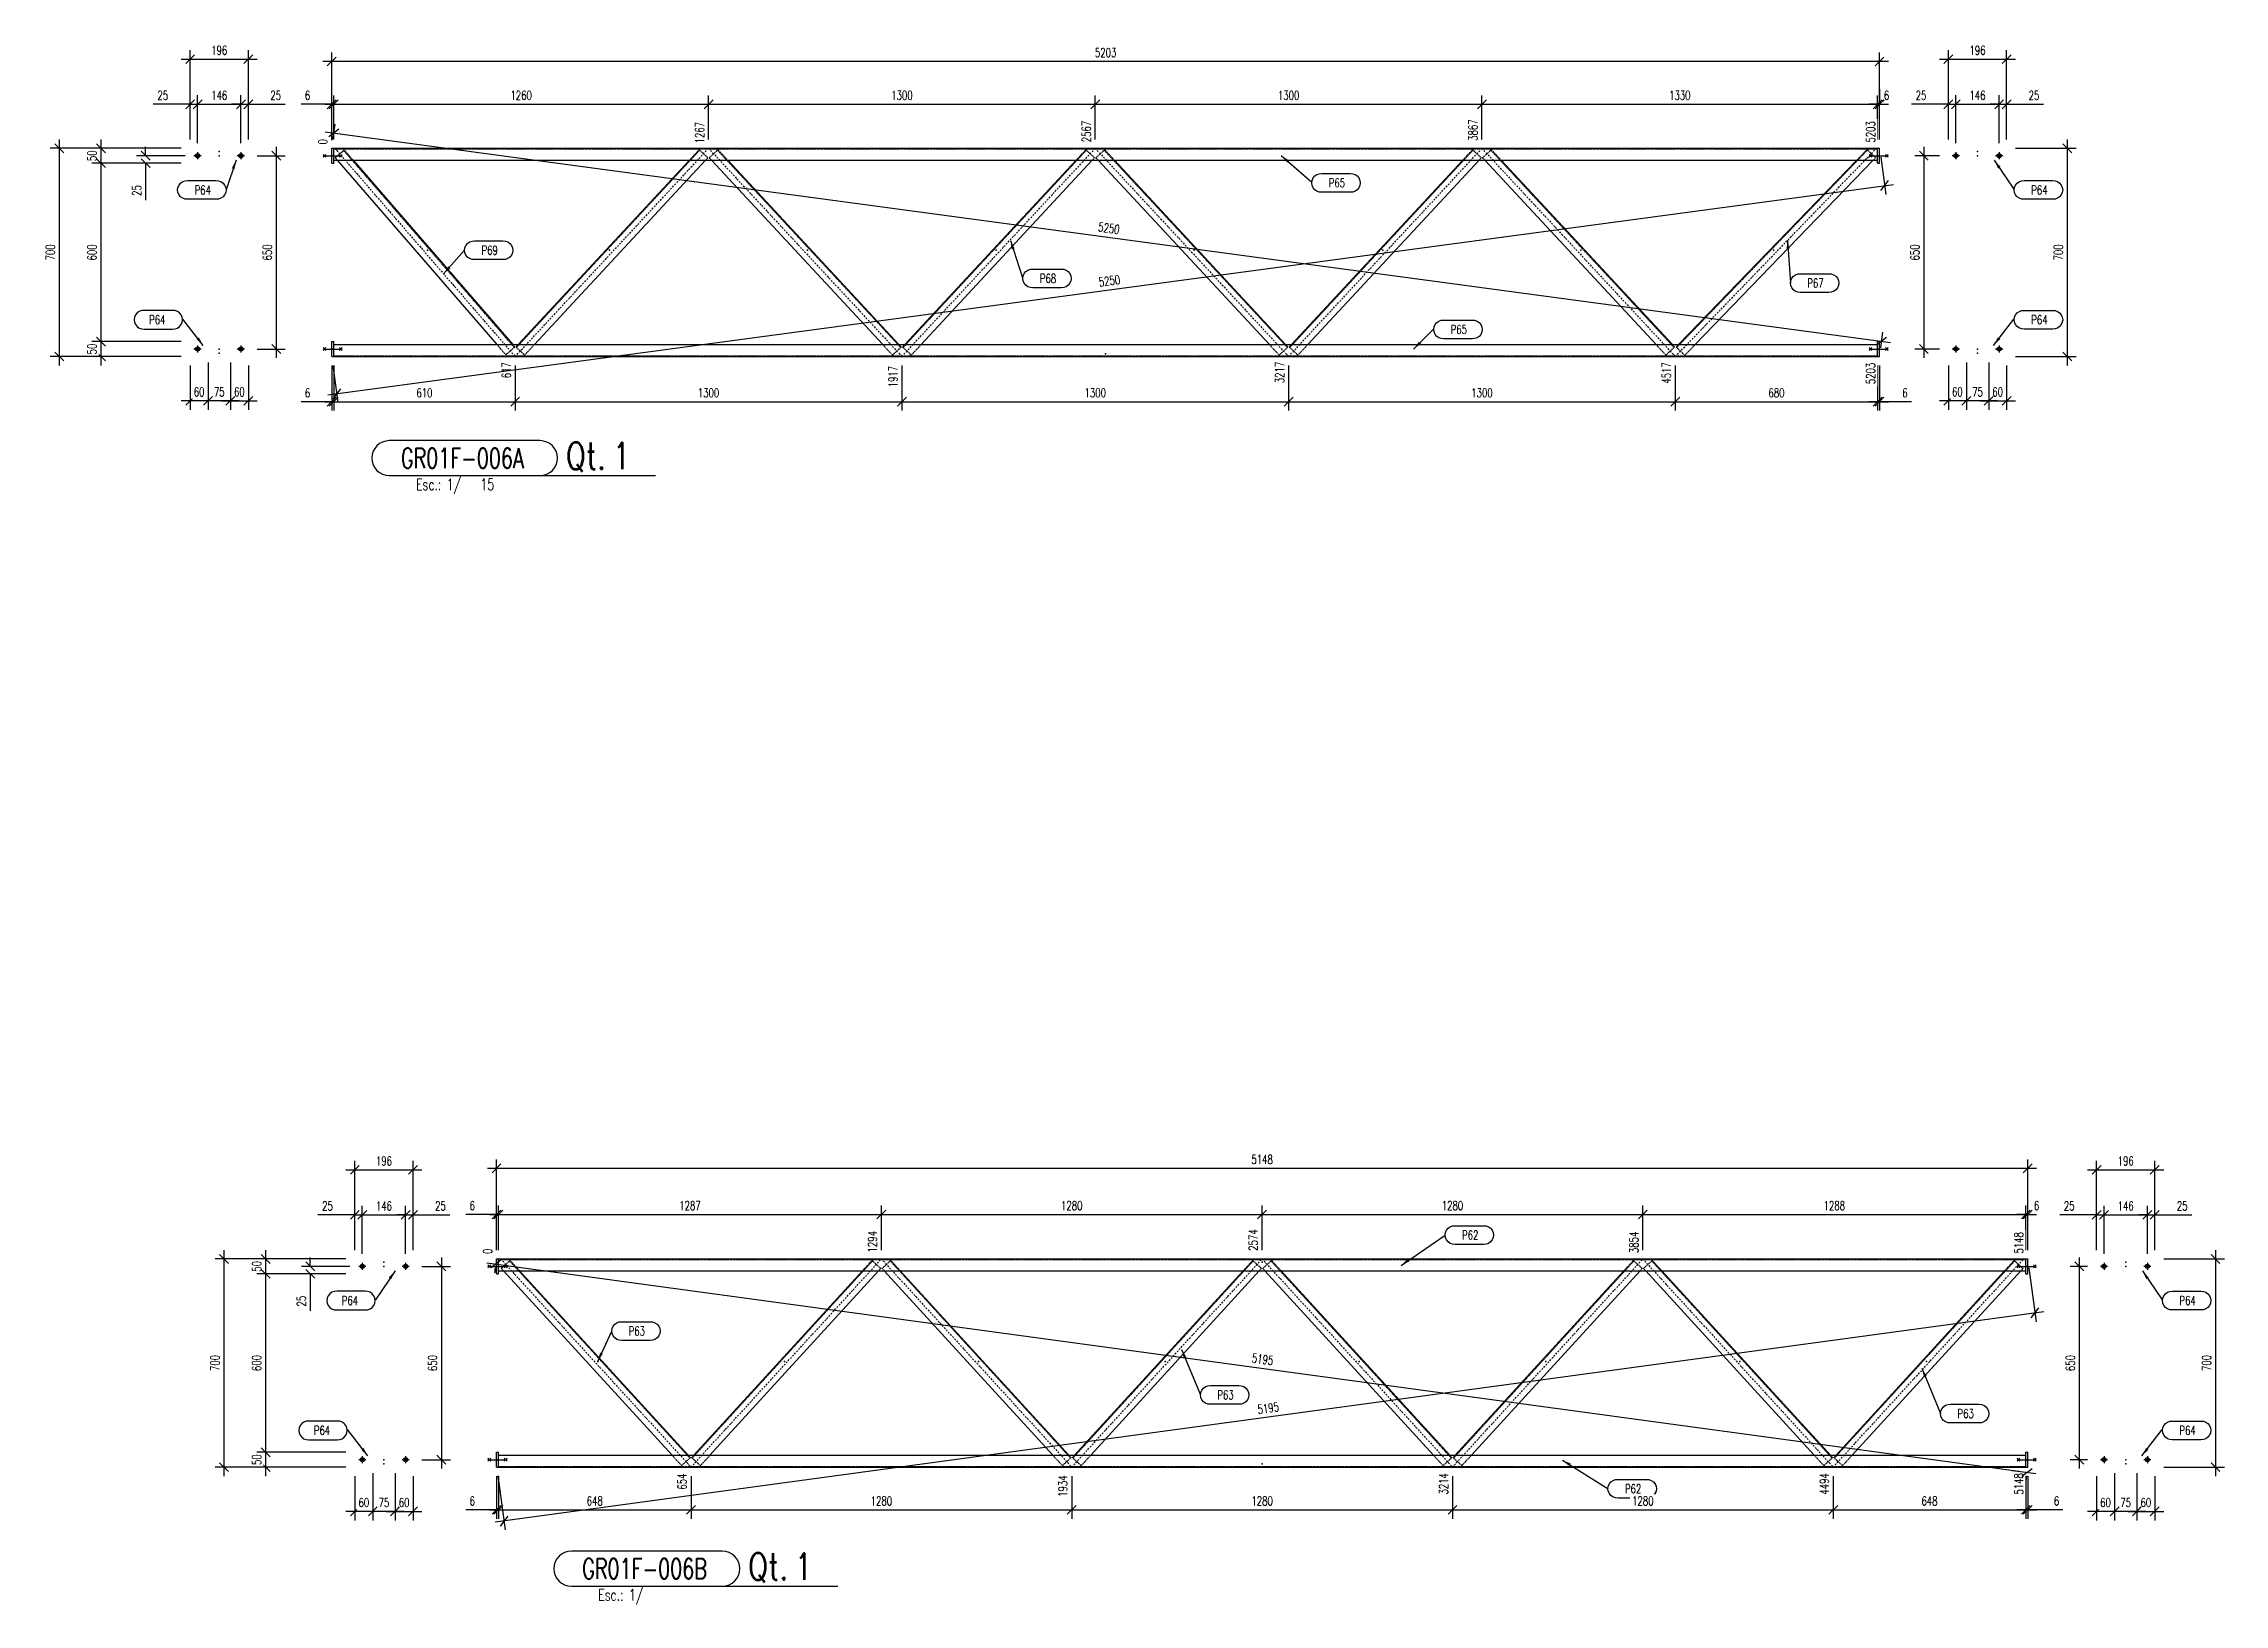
# Model space of a CAD drawing. Extents: x 3158 to 17383, y 1157 to 15497.
# Drawn here: x 3158 to 10490, y 1157 to 6405 of the extents above; entities that cross this region are included whole.
import ezdxf
from ezdxf.enums import TextEntityAlignment as Align

# ---------------------------------------------------------------- set-up
doc = ezdxf.new("R2010")
doc.units = 0
doc.header["$LTSCALE"] = 10
doc.header["$MEASUREMENT"] = 0
doc.linetypes.add('DASHDOT', pattern=[1, 0.5, -0.25, 0, -0.25])
doc.linetypes.add('HIDDEN', pattern=[0.375, 0.25, -0.125])
doc.layers.get('0').update_dxf_attribs({"linetype": 'CONTINUOUS'})
doc.layers.get('Defpoints').update_dxf_attribs({"linetype": 'CONTINUOUS'})
for name, color, linetype in [('A', 2, 'DASHDOT'), ('FORIR', 4, 'CONTINUOUS'), ('G', 3, 'CONTINUOUS'), ('MARK_QTA', 4, 'CONTINUOUS'), ('MARK_SLOT', 6, 'CONTINUOUS'), ('POS', 3, 'CONTINUOUS'), ('POS_BOX', 6, 'CONTINUOUS'), ('TR', 6, 'HIDDEN')]:
    doc.layers.add(name, color=color, linetype=linetype)
doc.styles.add('MARK', font='ROMANS', dxfattribs={"width": 0.7})
doc.styles.add('POS', font='ROMANS', dxfattribs={"width": 0.7})
doc.styles.add('ROMANS', font='romans.shx', dxfattribs={"width": 0.7})
doc.dimstyles.new('1-10', dxfattribs={"dimscale": 10, "dimtxt": 2, "dimasz": 2, "dimexe": 2, "dimexo": 2, "dimgap": 1, "dimtad": 1, "dimdec": 0, "dimzin": 0, "dimdsep": 46, "dimtxsty": 'ROMANS', "dimblk": 'OBLIQUE', "dimcen": 0, "dimdle": 2, "dimclrd": 1, "dimclre": 1, "dimclrt": 4, "dimadec": 0, "dimazin": 0, "dimtfac": 1, "dimtdec": 0, "dimtofl": 0, "dimtmove": 0, "dimatfit": 3, "dimfxl": 1, "dimtfill": 1, "dimtolj": 1, "dimtzin": 0, "dimarcsym": 0})
doc.dimstyles.new('1-15', dxfattribs={"dimscale": 15, "dimtxt": 2, "dimasz": 2, "dimexe": 2, "dimexo": 2, "dimgap": 1, "dimtad": 1, "dimdec": 0, "dimzin": 0, "dimdsep": 46, "dimtxsty": 'ROMANS', "dimblk": 'OBLIQUE', "dimcen": 0, "dimdle": 2, "dimclrd": 1, "dimclre": 1, "dimclrt": 4, "dimadec": 0, "dimazin": 0, "dimtfac": 1, "dimtdec": 0, "dimtofl": 0, "dimtmove": 0, "dimatfit": 3, "dimfxl": 1, "dimtfill": 1, "dimtolj": 1, "dimtzin": 0, "dimarcsym": 0})

# ---------------------------------------------------------------- blocks, each defined once
blk = doc.blocks.new('M8_COM')
at = {"layer": 'MARK_QTA'}
blk.add_line((7.44, 0), (62.29, 0), dxfattribs=at)
at = {"layer": 'MARK_SLOT'}
blk.add_lwpolyline([(2.61, 7.84, 1), (2.61, 0), (36.41, 0, 1), (36.41, 7.84)], format="xyb", close=True, dxfattribs=at)
at = {"color": 4, "style": 'MARK', "width": 0.7}
blk.add_text('Esc.: 1/', height=2.55, dxfattribs=at).set_placement((13.66, -2.14), align=Align.MIDDLE)
for tag, height, p in [('MAR_PEZ', 4.5, (18.99, 3.92)), ('ESCALA', 2.55, (24.58, -1.95))]:
    blk.add_attdef(tag, text='', height=height, dxfattribs=at).set_placement(p, align=Align.MIDDLE)
at = {"style": 'MARK', "width": 0.7, "flags": 1}
for tag, p in [('TRA_PEZ', (-1.14, -0.81)), ('TIP_PEZ', (-1.14, -3.22)), ('COS_PEZ', (-1.14, -4.83)), ('DES_PEZ', (-1.14, -1.62)), ('NOT_PEZ', (-1.14, -2.42)), ('ING_PEZ', (-1.14, -4.03))]:
    blk.add_attdef(tag, p, '', height=0.525, dxfattribs=at)
at = {"layer": 'MARK_QTA', "style": 'ROMANS', "width": 0.8}
blk.add_text('Qt. ', height=6, dxfattribs=at).set_placement((48.34, 4.13), align=Align.MIDDLE)
at = {"layer": 'MARK_QTA', "style": 'MARK', "width": 0.7}
blk.add_attdef('QTA_PEZ', (52.82, 1.43), '', height=6, dxfattribs=at)
blk = doc.blocks.new('MS')
at = {"color": 6}
for p, q in [((-4.7, 22.8), (4.7, 32.1)), ((-4.7, 32.1), (4.7, 22.8)), ((-4.7, -22.8), (4.7, -32.1)), ((-4.7, -32.1), (4.7, -22.8))]:
    blk.add_line(p, q, dxfattribs=at)
at = {"color": 3}
blk.add_line((0, -32.1), (0, 32.1), dxfattribs=at)
at = {"flags": 1}
for tag, p, height in [('DIAM', (0, 0), 8.01), ('AVAN', (1.3, -18.2), 5.26), ('TOLE', (1.3, -9.7), 5.26), ('DIET', (1.3, -24.6), 5.26)]:
    blk.add_attdef(tag, p, '', height=height, dxfattribs=at)
blk = doc.blocks.new('3D_INFOPOS')
blk.add_point((0, 0))
at = {"layer": 'FORIR', "flags": 1}
blk.add_attdef('POS_PEZ', (7.6, -4.3), '', height=5.26, dxfattribs=at)
blk = doc.blocks.new('tp_rip')
at = {"layer": 'POS_BOX'}
blk.add_line((0.06, 0), (0.06, 0), dxfattribs=at)
blk.add_lwpolyline([(8.66, 1.92, -1.07812), (8.66, -2.26), (2.32, -2.26, -1.07812), (2.32, 1.92), (8.66, 1.92)], format="xyb", dxfattribs=at)
at = {"style": 'POS', "width": 0.7}
blk.add_attdef('POS_PEZ', text='', height=2, dxfattribs=at).set_placement((5.7, -1.17), align=Align.CENTER)
blk = doc.blocks.new('M12')
for p, q in [((-12, 0), (12, 0)), ((0, 12), (0, -12))]:
    blk.add_line(p, q)
at = {"color": 4, "const_width": 7.01}
blk.add_lwpolyline([(-3.5, 0, 1), (3.5, 0, 1)], format="xyb", close=True, dxfattribs=at)
at = {"color": 4}
blk.add_circle((0, 0), 7, dxfattribs=at)
at = {"flags": 1}
blk.add_attdef('TOLE', (12.4, -6.1), '', height=5.26, dxfattribs=at)
blk = doc.blocks.new('_OBLIQUE')
at = {"color": 0, "linetype": 'ByBlock'}
blk.add_line((-0.5, -0.5), (0.5, 0.5), dxfattribs=at)
blk = doc.blocks.new('*D67')
at = {"color": 1, "lineweight": -2, "transparency": 16777216}
for p, q in [((4204.7, 2348.3), (4204.7, 2496.6)), ((4229.7, 2335.3), (4229.7, 2496.6)), ((4204.7, 2466.6), (4080.7, 2466.6)), ((4229.7, 2466.6), (4259.7, 2466.6))]:
    blk.add_line(p, q, dxfattribs=at)
at = {"layer": 'Defpoints', "color": 0, "transparency": 16777216}
for p in [(4204.7, 2466.6), (4204.7, 2318.3), (4229.7, 2305.3)]:
    blk.add_point(p, dxfattribs=at)
at = {"color": 1, "lineweight": -2, "transparency": 16777216, "xscale": 30, "yscale": 30, "zscale": 30}
blk.add_blockref('_OBLIQUE', (4204.7, 2466.6), dxfattribs=at)
at = {"color": 1, "lineweight": -2, "transparency": 16777216, "xscale": 30, "yscale": 30, "zscale": 30, "rotation": 180}
blk.add_blockref('_OBLIQUE', (4229.7, 2466.6), dxfattribs=at)
at = {"color": 4, "transparency": 16777216, "insert": (4112.7, 2496.6), "char_height": 30, "attachment_point": 5, "style": 'ROMANS', "bg_fill": 3, "box_fill_scale": 1.25, "bg_fill_color": 256, "bg_fill_true_color": 13158600, "bg_fill_transparency": 0}
blk.add_mtext('\\A1;25', dxfattribs=at)
blk = doc.blocks.new('*D68')
at = {"color": 1, "lineweight": -2, "transparency": 16777216}
for p, q in [((4229.7, 2335.3), (4229.7, 2496.6)), ((4375.4, 2335.3), (4375.4, 2496.6)), ((4199.7, 2466.6), (4405.4, 2466.6))]:
    blk.add_line(p, q, dxfattribs=at)
at = {"layer": 'Defpoints', "color": 0, "transparency": 16777216}
for p in [(4375.4, 2466.6), (4229.7, 2305.3), (4375.4, 2305.3)]:
    blk.add_point(p, dxfattribs=at)
at = {"color": 1, "lineweight": -2, "transparency": 16777216, "xscale": 30, "yscale": 30, "zscale": 30, "rotation": 180}
blk.add_blockref('_OBLIQUE', (4229.7, 2466.6), dxfattribs=at)
at = {"color": 1, "lineweight": -2, "transparency": 16777216, "xscale": 30, "yscale": 30, "zscale": 30}
blk.add_blockref('_OBLIQUE', (4375.4, 2466.6), dxfattribs=at)
at = {"color": 4, "transparency": 16777216, "insert": (4302.5, 2496.6), "char_height": 30, "attachment_point": 5, "style": 'ROMANS', "bg_fill": 3, "box_fill_scale": 1.25, "bg_fill_color": 256, "bg_fill_true_color": 13158600, "bg_fill_transparency": 0}
blk.add_mtext('\\A1;146', dxfattribs=at)
blk = doc.blocks.new('*D69')
at = {"color": 1, "lineweight": -2, "transparency": 16777216}
for p, q in [((4375.4, 2335.3), (4375.4, 2496.6)), ((4400.4, 2348.3), (4400.4, 2496.6)), ((4375.4, 2466.6), (4345.4, 2466.6)), ((4400.4, 2466.6), (4524.4, 2466.6))]:
    blk.add_line(p, q, dxfattribs=at)
at = {"layer": 'Defpoints', "color": 0, "transparency": 16777216}
for p in [(4400.4, 2466.6), (4375.4, 2305.3), (4400.4, 2318.3)]:
    blk.add_point(p, dxfattribs=at)
at = {"color": 1, "lineweight": -2, "transparency": 16777216, "xscale": 30, "yscale": 30, "zscale": 30}
blk.add_blockref('_OBLIQUE', (4375.4, 2466.6), dxfattribs=at)
at = {"color": 1, "lineweight": -2, "transparency": 16777216, "xscale": 30, "yscale": 30, "zscale": 30, "rotation": 180}
blk.add_blockref('_OBLIQUE', (4400.4, 2466.6), dxfattribs=at)
at = {"color": 4, "transparency": 16777216, "insert": (4492.4, 2496.6), "char_height": 30, "attachment_point": 5, "style": 'ROMANS', "bg_fill": 3, "box_fill_scale": 1.25, "bg_fill_color": 256, "bg_fill_true_color": 13158600, "bg_fill_transparency": 0}
blk.add_mtext('\\A1;25', dxfattribs=at)
blk = doc.blocks.new('*D70')
at = {"color": 1, "lineweight": -2, "transparency": 16777216}
for p, q in [((4204.7, 2348.3), (4204.7, 2648)), ((4400.4, 2348.3), (4400.4, 2648)), ((4174.7, 2618), (4430.4, 2618))]:
    blk.add_line(p, q, dxfattribs=at)
at = {"layer": 'Defpoints', "color": 0, "transparency": 16777216}
for p in [(4400.4, 2618), (4204.7, 2318.3), (4400.4, 2318.3)]:
    blk.add_point(p, dxfattribs=at)
at = {"color": 1, "lineweight": -2, "transparency": 16777216, "xscale": 30, "yscale": 30, "zscale": 30, "rotation": 180}
blk.add_blockref('_OBLIQUE', (4204.7, 2618), dxfattribs=at)
at = {"color": 1, "lineweight": -2, "transparency": 16777216, "xscale": 30, "yscale": 30, "zscale": 30}
blk.add_blockref('_OBLIQUE', (4400.4, 2618), dxfattribs=at)
at = {"color": 4, "transparency": 16777216, "insert": (4302.5, 2648), "char_height": 30, "attachment_point": 5, "style": 'ROMANS', "bg_fill": 3, "box_fill_scale": 1.25, "bg_fill_color": 256, "bg_fill_true_color": 13158600, "bg_fill_transparency": 0}
blk.add_mtext('\\A1;196', dxfattribs=at)
blk = doc.blocks.new('*D71')
at = {"color": 1, "lineweight": -2, "transparency": 16777216}
for p, q in [((3904.7, 1698.3), (3904.7, 1588.3)), ((4174.7, 1668.3), (3874.7, 1668.3)), ((4174.7, 1618.3), (3874.7, 1618.3))]:
    blk.add_line(p, q, dxfattribs=at)
at = {"layer": 'Defpoints', "color": 0, "transparency": 16777216}
for p in [(4204.7, 1668.3), (4204.7, 1618.3)]:
    blk.add_point(p, dxfattribs=at)
at = {"color": 1, "lineweight": -2, "transparency": 16777216, "xscale": 30, "yscale": 30, "zscale": 30}
for p, rotation in [((3904.7, 1668.3), 90), ((3904.7, 1618.3), 270)]:
    blk.add_blockref('_OBLIQUE', p, dxfattribs=dict(at, rotation=rotation))
at = {"color": 4, "transparency": 16777216, "insert": (3874.7, 1643.3), "char_height": 30, "attachment_point": 5, "rotation": 90, "style": 'ROMANS', "bg_fill": 3, "box_fill_scale": 1.25, "bg_fill_color": 256, "bg_fill_true_color": 13158600, "bg_fill_transparency": 0}
blk.add_mtext('\\A1;50', dxfattribs=at)
at = {"layer": 'Defpoints', "color": 0, "transparency": 16777216}
blk.add_point((3904.7, 1618.3), dxfattribs=at)
blk = doc.blocks.new('*D62')
at = {"color": 1, "lineweight": -2, "transparency": 16777216}
for p, q in [((4340, 1598.3), (4340, 1439.3)), ((4400.4, 1588.3), (4400.4, 1439.3)), ((4310, 1469.3), (4430.4, 1469.3))]:
    blk.add_line(p, q, dxfattribs=at)
at = {"layer": 'Defpoints', "color": 0, "transparency": 16777216}
for p in [(4340, 1628.3), (4400.4, 1618.3)]:
    blk.add_point(p, dxfattribs=at)
at = {"color": 1, "lineweight": -2, "transparency": 16777216, "xscale": 30, "yscale": 30, "zscale": 30, "rotation": 180}
blk.add_blockref('_OBLIQUE', (4340, 1469.3), dxfattribs=at)
at = {"color": 1, "lineweight": -2, "transparency": 16777216, "xscale": 30, "yscale": 30, "zscale": 30}
blk.add_blockref('_OBLIQUE', (4400.4, 1469.3), dxfattribs=at)
at = {"color": 4, "transparency": 16777216, "insert": (4370.2, 1499.3), "char_height": 30, "attachment_point": 5, "style": 'ROMANS', "bg_fill": 3, "box_fill_scale": 1.25, "bg_fill_color": 256, "bg_fill_true_color": 13158600, "bg_fill_transparency": 0}
blk.add_mtext('\\A1;60', dxfattribs=at)
at = {"layer": 'Defpoints', "color": 0, "transparency": 16777216}
blk.add_point((4400.4, 1469.3), dxfattribs=at)
blk = doc.blocks.new('*D63')
at = {"color": 1, "lineweight": -2, "transparency": 16777216}
for p, q in [((4265, 1598.3), (4265, 1439.3)), ((4340, 1598.3), (4340, 1439.3)), ((4370, 1469.3), (4235, 1469.3))]:
    blk.add_line(p, q, dxfattribs=at)
at = {"layer": 'Defpoints', "color": 0, "transparency": 16777216}
for p in [(4265, 1628.3), (4340, 1628.3)]:
    blk.add_point(p, dxfattribs=at)
at = {"color": 1, "lineweight": -2, "transparency": 16777216, "xscale": 30, "yscale": 30, "zscale": 30, "rotation": 180}
blk.add_blockref('_OBLIQUE', (4265, 1469.3), dxfattribs=at)
at = {"color": 1, "lineweight": -2, "transparency": 16777216, "xscale": 30, "yscale": 30, "zscale": 30}
blk.add_blockref('_OBLIQUE', (4340, 1469.3), dxfattribs=at)
at = {"color": 4, "transparency": 16777216, "insert": (4302.5, 1499.3), "char_height": 30, "attachment_point": 5, "style": 'ROMANS', "bg_fill": 3, "box_fill_scale": 1.25, "bg_fill_color": 256, "bg_fill_true_color": 13158600, "bg_fill_transparency": 0}
blk.add_mtext('\\A1;75', dxfattribs=at)
at = {"layer": 'Defpoints', "color": 0, "transparency": 16777216}
blk.add_point((4265, 1469.3), dxfattribs=at)
blk = doc.blocks.new('*D64')
at = {"color": 1, "lineweight": -2, "transparency": 16777216}
for p, q in [((4204.7, 1588.3), (4204.7, 1439.3)), ((4265, 1598.3), (4265, 1439.3)), ((4295, 1469.3), (4174.7, 1469.3))]:
    blk.add_line(p, q, dxfattribs=at)
at = {"layer": 'Defpoints', "color": 0, "transparency": 16777216}
for p in [(4204.7, 1618.3), (4265, 1628.3)]:
    blk.add_point(p, dxfattribs=at)
at = {"color": 1, "lineweight": -2, "transparency": 16777216, "xscale": 30, "yscale": 30, "zscale": 30, "rotation": 180}
blk.add_blockref('_OBLIQUE', (4204.7, 1469.3), dxfattribs=at)
at = {"color": 1, "lineweight": -2, "transparency": 16777216, "xscale": 30, "yscale": 30, "zscale": 30}
blk.add_blockref('_OBLIQUE', (4265, 1469.3), dxfattribs=at)
at = {"color": 4, "transparency": 16777216, "insert": (4234.9, 1499.3), "char_height": 30, "attachment_point": 5, "style": 'ROMANS', "bg_fill": 3, "box_fill_scale": 1.25, "bg_fill_color": 256, "bg_fill_true_color": 13158600, "bg_fill_transparency": 0}
blk.add_mtext('\\A1;60', dxfattribs=at)
at = {"layer": 'Defpoints', "color": 0, "transparency": 16777216}
blk.add_point((4204.7, 1469.3), dxfattribs=at)
blk = doc.blocks.new('*D65')
at = {"color": 1, "lineweight": -2, "transparency": 16777216}
for p, q in [((4187.7, 2293.3), (4024.9, 2293.3)), ((4054.9, 2293.3), (4054.9, 2323.3)), ((4174.7, 2268.3), (4024.9, 2268.3)), ((4054.9, 2268.3), (4054.9, 2144.3))]:
    blk.add_line(p, q, dxfattribs=at)
at = {"layer": 'Defpoints', "color": 0, "transparency": 16777216}
for p in [(4217.7, 2293.3), (4054.9, 2268.3), (4204.7, 2268.3)]:
    blk.add_point(p, dxfattribs=at)
at = {"color": 1, "lineweight": -2, "transparency": 16777216, "xscale": 30, "yscale": 30, "zscale": 30}
for p, rotation in [((4054.9, 2293.3), 270), ((4054.9, 2268.3), 90)]:
    blk.add_blockref('_OBLIQUE', p, dxfattribs=dict(at, rotation=rotation))
at = {"color": 4, "transparency": 16777216, "insert": (4024.9, 2176.3), "char_height": 30, "attachment_point": 5, "rotation": 90, "style": 'ROMANS', "bg_fill": 3, "box_fill_scale": 1.25, "bg_fill_color": 256, "bg_fill_true_color": 13158600, "bg_fill_transparency": 0}
blk.add_mtext('\\A1;25', dxfattribs=at)
blk = doc.blocks.new('*D66')
at = {"color": 1, "lineweight": -2, "transparency": 16777216}
for p, q in [((3904.7, 2348.3), (3904.7, 2238.3)), ((4174.7, 2318.3), (3874.7, 2318.3)), ((4174.7, 2268.3), (3874.7, 2268.3))]:
    blk.add_line(p, q, dxfattribs=at)
at = {"layer": 'Defpoints', "color": 0, "transparency": 16777216}
for p in [(4204.7, 2318.3), (4204.7, 2268.3)]:
    blk.add_point(p, dxfattribs=at)
at = {"color": 1, "lineweight": -2, "transparency": 16777216, "xscale": 30, "yscale": 30, "zscale": 30}
for p, rotation in [((3904.7, 2318.3), 90), ((3904.7, 2268.3), 270)]:
    blk.add_blockref('_OBLIQUE', p, dxfattribs=dict(at, rotation=rotation))
at = {"color": 4, "transparency": 16777216, "insert": (3874.7, 2293.3), "char_height": 30, "attachment_point": 5, "rotation": 90, "style": 'ROMANS', "bg_fill": 3, "box_fill_scale": 1.25, "bg_fill_color": 256, "bg_fill_true_color": 13158600, "bg_fill_transparency": 0}
blk.add_mtext('\\A1;50', dxfattribs=at)
at = {"layer": 'Defpoints', "color": 0, "transparency": 16777216}
blk.add_point((3904.7, 2268.3), dxfattribs=at)
blk = doc.blocks.new('*D72')
at = {"color": 1, "lineweight": -2, "transparency": 16777216}
for p, q in [((3904.7, 2298.3), (3904.7, 1638.3)), ((4174.7, 2268.3), (3874.7, 2268.3)), ((4174.7, 1668.3), (3874.7, 1668.3))]:
    blk.add_line(p, q, dxfattribs=at)
at = {"layer": 'Defpoints', "color": 0, "transparency": 16777216}
for p in [(4204.7, 2268.3), (3904.7, 1668.3), (4204.7, 1668.3)]:
    blk.add_point(p, dxfattribs=at)
at = {"color": 1, "lineweight": -2, "transparency": 16777216, "xscale": 30, "yscale": 30, "zscale": 30}
for p, rotation in [((3904.7, 2268.3), 90), ((3904.7, 1668.3), 270)]:
    blk.add_blockref('_OBLIQUE', p, dxfattribs=dict(at, rotation=rotation))
at = {"color": 4, "transparency": 16777216, "insert": (3874.7, 1968.3), "char_height": 30, "attachment_point": 5, "rotation": 90, "style": 'ROMANS', "bg_fill": 3, "box_fill_scale": 1.25, "bg_fill_color": 256, "bg_fill_true_color": 13158600, "bg_fill_transparency": 0}
blk.add_mtext('\\A1;600', dxfattribs=at)
blk = doc.blocks.new('*D73')
at = {"color": 1, "lineweight": -2, "transparency": 16777216}
for p, q in [((3764.6, 2348.3), (3764.6, 1588.3)), ((4174.7, 2318.3), (3734.6, 2318.3)), ((4174.7, 1618.3), (3734.6, 1618.3))]:
    blk.add_line(p, q, dxfattribs=at)
at = {"layer": 'Defpoints', "color": 0, "transparency": 16777216}
for p in [(4204.7, 2318.3), (3764.6, 1618.3), (4204.7, 1618.3)]:
    blk.add_point(p, dxfattribs=at)
at = {"color": 1, "lineweight": -2, "transparency": 16777216, "xscale": 30, "yscale": 30, "zscale": 30}
for p, rotation in [((3764.6, 2318.3), 90), ((3764.6, 1618.3), 270)]:
    blk.add_blockref('_OBLIQUE', p, dxfattribs=dict(at, rotation=rotation))
at = {"color": 4, "transparency": 16777216, "insert": (3734.6, 1968.3), "char_height": 30, "attachment_point": 5, "rotation": 90, "style": 'ROMANS', "bg_fill": 3, "box_fill_scale": 1.25, "bg_fill_color": 256, "bg_fill_true_color": 13158600, "bg_fill_transparency": 0}
blk.add_mtext('\\A1;700', dxfattribs=at)
blk = doc.blocks.new('*D74')
at = {"color": 1, "lineweight": -2, "transparency": 16777216}
for p, q in [((10060.3, 2348.3), (10060.3, 2496.6)), ((10085.3, 2335.3), (10085.3, 2496.6)), ((10060.3, 2466.6), (9936.3, 2466.6)), ((10085.3, 2466.6), (10115.3, 2466.6))]:
    blk.add_line(p, q, dxfattribs=at)
at = {"layer": 'Defpoints', "color": 0, "transparency": 16777216}
for p in [(10060.3, 2466.6), (10060.3, 2318.3), (10085.3, 2305.3)]:
    blk.add_point(p, dxfattribs=at)
at = {"color": 1, "lineweight": -2, "transparency": 16777216, "xscale": 30, "yscale": 30, "zscale": 30}
blk.add_blockref('_OBLIQUE', (10060.3, 2466.6), dxfattribs=at)
at = {"color": 1, "lineweight": -2, "transparency": 16777216, "xscale": 30, "yscale": 30, "zscale": 30, "rotation": 180}
blk.add_blockref('_OBLIQUE', (10085.3, 2466.6), dxfattribs=at)
at = {"color": 4, "transparency": 16777216, "insert": (9968.3, 2496.6), "char_height": 30, "attachment_point": 5, "style": 'ROMANS', "bg_fill": 3, "box_fill_scale": 1.25, "bg_fill_color": 256, "bg_fill_true_color": 13158600, "bg_fill_transparency": 0}
blk.add_mtext('\\A1;25', dxfattribs=at)
blk = doc.blocks.new('*D75')
at = {"color": 1, "lineweight": -2, "transparency": 16777216}
for p, q in [((10085.3, 2335.3), (10085.3, 2496.6)), ((10231, 2335.3), (10231, 2496.6)), ((10055.3, 2466.6), (10261, 2466.6))]:
    blk.add_line(p, q, dxfattribs=at)
at = {"layer": 'Defpoints', "color": 0, "transparency": 16777216}
for p in [(10231, 2466.6), (10085.3, 2305.3), (10231, 2305.3)]:
    blk.add_point(p, dxfattribs=at)
at = {"color": 1, "lineweight": -2, "transparency": 16777216, "xscale": 30, "yscale": 30, "zscale": 30, "rotation": 180}
blk.add_blockref('_OBLIQUE', (10085.3, 2466.6), dxfattribs=at)
at = {"color": 1, "lineweight": -2, "transparency": 16777216, "xscale": 30, "yscale": 30, "zscale": 30}
blk.add_blockref('_OBLIQUE', (10231, 2466.6), dxfattribs=at)
at = {"color": 4, "transparency": 16777216, "insert": (10158.2, 2496.6), "char_height": 30, "attachment_point": 5, "style": 'ROMANS', "bg_fill": 3, "box_fill_scale": 1.25, "bg_fill_color": 256, "bg_fill_true_color": 13158600, "bg_fill_transparency": 0}
blk.add_mtext('\\A1;146', dxfattribs=at)
blk = doc.blocks.new('*D76')
at = {"color": 1, "lineweight": -2, "transparency": 16777216}
for p, q in [((10231, 2335.3), (10231, 2496.6)), ((10256, 2348.3), (10256, 2496.6)), ((10231, 2466.6), (10201, 2466.6)), ((10256, 2466.6), (10380, 2466.6))]:
    blk.add_line(p, q, dxfattribs=at)
at = {"layer": 'Defpoints', "color": 0, "transparency": 16777216}
for p in [(10256, 2466.6), (10231, 2305.3), (10256, 2318.3)]:
    blk.add_point(p, dxfattribs=at)
at = {"color": 1, "lineweight": -2, "transparency": 16777216, "xscale": 30, "yscale": 30, "zscale": 30}
blk.add_blockref('_OBLIQUE', (10231, 2466.6), dxfattribs=at)
at = {"color": 1, "lineweight": -2, "transparency": 16777216, "xscale": 30, "yscale": 30, "zscale": 30, "rotation": 180}
blk.add_blockref('_OBLIQUE', (10256, 2466.6), dxfattribs=at)
at = {"color": 4, "transparency": 16777216, "insert": (10348, 2496.6), "char_height": 30, "attachment_point": 5, "style": 'ROMANS', "bg_fill": 3, "box_fill_scale": 1.25, "bg_fill_color": 256, "bg_fill_true_color": 13158600, "bg_fill_transparency": 0}
blk.add_mtext('\\A1;25', dxfattribs=at)
blk = doc.blocks.new('*D77')
at = {"color": 1, "lineweight": -2, "transparency": 16777216}
for p, q in [((10060.3, 2348.3), (10060.3, 2648)), ((10256, 2348.3), (10256, 2648)), ((10030.3, 2618), (10286, 2618))]:
    blk.add_line(p, q, dxfattribs=at)
at = {"layer": 'Defpoints', "color": 0, "transparency": 16777216}
for p in [(10256, 2618), (10060.3, 2318.3), (10256, 2318.3)]:
    blk.add_point(p, dxfattribs=at)
at = {"color": 1, "lineweight": -2, "transparency": 16777216, "xscale": 30, "yscale": 30, "zscale": 30, "rotation": 180}
blk.add_blockref('_OBLIQUE', (10060.3, 2618), dxfattribs=at)
at = {"color": 1, "lineweight": -2, "transparency": 16777216, "xscale": 30, "yscale": 30, "zscale": 30}
blk.add_blockref('_OBLIQUE', (10256, 2618), dxfattribs=at)
at = {"color": 4, "transparency": 16777216, "insert": (10158.2, 2648), "char_height": 30, "attachment_point": 5, "style": 'ROMANS', "bg_fill": 3, "box_fill_scale": 1.25, "bg_fill_color": 256, "bg_fill_true_color": 13158600, "bg_fill_transparency": 0}
blk.add_mtext('\\A1;196', dxfattribs=at)
blk = doc.blocks.new('*D78')
at = {"color": 1, "lineweight": -2, "transparency": 16777216}
for p, q in [((10195.7, 1598.3), (10195.7, 1439.3)), ((10256, 1588.3), (10256, 1439.3)), ((10165.7, 1469.3), (10286, 1469.3))]:
    blk.add_line(p, q, dxfattribs=at)
at = {"layer": 'Defpoints', "color": 0, "transparency": 16777216}
for p in [(10195.7, 1628.3), (10256, 1618.3)]:
    blk.add_point(p, dxfattribs=at)
at = {"color": 1, "lineweight": -2, "transparency": 16777216, "xscale": 30, "yscale": 30, "zscale": 30, "rotation": 180}
blk.add_blockref('_OBLIQUE', (10195.7, 1469.3), dxfattribs=at)
at = {"color": 1, "lineweight": -2, "transparency": 16777216, "xscale": 30, "yscale": 30, "zscale": 30}
blk.add_blockref('_OBLIQUE', (10256, 1469.3), dxfattribs=at)
at = {"color": 4, "transparency": 16777216, "insert": (10225.9, 1499.3), "char_height": 30, "attachment_point": 5, "style": 'ROMANS', "bg_fill": 3, "box_fill_scale": 1.25, "bg_fill_color": 256, "bg_fill_true_color": 13158600, "bg_fill_transparency": 0}
blk.add_mtext('\\A1;60', dxfattribs=at)
at = {"layer": 'Defpoints', "color": 0, "transparency": 16777216}
blk.add_point((10256, 1469.3), dxfattribs=at)
blk = doc.blocks.new('*D79')
at = {"color": 1, "lineweight": -2, "transparency": 16777216}
for p, q in [((10120.7, 1598.3), (10120.7, 1439.3)), ((10195.7, 1598.3), (10195.7, 1439.3)), ((10225.7, 1469.3), (10090.7, 1469.3))]:
    blk.add_line(p, q, dxfattribs=at)
at = {"layer": 'Defpoints', "color": 0, "transparency": 16777216}
for p in [(10120.7, 1628.3), (10195.7, 1628.3)]:
    blk.add_point(p, dxfattribs=at)
at = {"color": 1, "lineweight": -2, "transparency": 16777216, "xscale": 30, "yscale": 30, "zscale": 30, "rotation": 180}
blk.add_blockref('_OBLIQUE', (10120.7, 1469.3), dxfattribs=at)
at = {"color": 1, "lineweight": -2, "transparency": 16777216, "xscale": 30, "yscale": 30, "zscale": 30}
blk.add_blockref('_OBLIQUE', (10195.7, 1469.3), dxfattribs=at)
at = {"color": 4, "transparency": 16777216, "insert": (10158.2, 1499.3), "char_height": 30, "attachment_point": 5, "style": 'ROMANS', "bg_fill": 3, "box_fill_scale": 1.25, "bg_fill_color": 256, "bg_fill_true_color": 13158600, "bg_fill_transparency": 0}
blk.add_mtext('\\A1;75', dxfattribs=at)
at = {"layer": 'Defpoints', "color": 0, "transparency": 16777216}
blk.add_point((10120.7, 1469.3), dxfattribs=at)
blk = doc.blocks.new('*D80')
at = {"color": 1, "lineweight": -2, "transparency": 16777216}
for p, q in [((10060.3, 1588.3), (10060.3, 1439.3)), ((10120.7, 1598.3), (10120.7, 1439.3)), ((10150.7, 1469.3), (10030.3, 1469.3))]:
    blk.add_line(p, q, dxfattribs=at)
at = {"layer": 'Defpoints', "color": 0, "transparency": 16777216}
for p in [(10060.3, 1618.3), (10120.7, 1628.3)]:
    blk.add_point(p, dxfattribs=at)
at = {"color": 1, "lineweight": -2, "transparency": 16777216, "xscale": 30, "yscale": 30, "zscale": 30, "rotation": 180}
blk.add_blockref('_OBLIQUE', (10060.3, 1469.3), dxfattribs=at)
at = {"color": 1, "lineweight": -2, "transparency": 16777216, "xscale": 30, "yscale": 30, "zscale": 30}
blk.add_blockref('_OBLIQUE', (10120.7, 1469.3), dxfattribs=at)
at = {"color": 4, "transparency": 16777216, "insert": (10090.5, 1499.3), "char_height": 30, "attachment_point": 5, "style": 'ROMANS', "bg_fill": 3, "box_fill_scale": 1.25, "bg_fill_color": 256, "bg_fill_true_color": 13158600, "bg_fill_transparency": 0}
blk.add_mtext('\\A1;60', dxfattribs=at)
at = {"layer": 'Defpoints', "color": 0, "transparency": 16777216}
blk.add_point((10060.3, 1469.3), dxfattribs=at)
blk = doc.blocks.new('*D81')
at = {"color": 1, "lineweight": -2, "transparency": 16777216}
for p, q in [((10460, 2348.3), (10460, 1588.3)), ((10286, 2318.3), (10490, 2318.3)), ((10286, 1618.3), (10490, 1618.3))]:
    blk.add_line(p, q, dxfattribs=at)
at = {"layer": 'Defpoints', "color": 0, "transparency": 16777216}
for p in [(10256, 2318.3), (10256, 1618.3), (10460, 1618.3)]:
    blk.add_point(p, dxfattribs=at)
at = {"color": 1, "lineweight": -2, "transparency": 16777216, "xscale": 30, "yscale": 30, "zscale": 30}
for p, rotation in [((10460, 2318.3), 90), ((10460, 1618.3), 270)]:
    blk.add_blockref('_OBLIQUE', p, dxfattribs=dict(at, rotation=rotation))
at = {"color": 4, "transparency": 16777216, "insert": (10430, 1968.3), "char_height": 30, "attachment_point": 5, "rotation": 90, "style": 'ROMANS', "bg_fill": 3, "box_fill_scale": 1.25, "bg_fill_color": 256, "bg_fill_true_color": 13158600, "bg_fill_transparency": 0}
blk.add_mtext('\\A1;700', dxfattribs=at)
blk = doc.blocks.new('*D82')
at = {"layer": 'Defpoints', "color": 0, "transparency": 16777216}
for p in [(4681, 2467.7), (4681, 2318.3), (4687.4, 2318.3)]:
    blk.add_point(p, dxfattribs=at)
at = {"layer": 'POS', "color": 1, "lineweight": -2, "transparency": 16777216}
for p, q in [((4681, 2348.3), (4681, 2497.7)), ((4687.4, 2348.3), (4687.4, 2497.7)), ((4681, 2467.7), (4578, 2467.7)), ((4687.4, 2467.7), (4717.4, 2467.7))]:
    blk.add_line(p, q, dxfattribs=at)
at = {"layer": 'POS', "color": 1, "lineweight": -2, "transparency": 16777216, "xscale": 30, "yscale": 30, "zscale": 30}
blk.add_blockref('_OBLIQUE', (4681, 2467.7), dxfattribs=at)
at = {"layer": 'POS', "color": 1, "lineweight": -2, "transparency": 16777216, "xscale": 30, "yscale": 30, "zscale": 30, "rotation": 180}
blk.add_blockref('_OBLIQUE', (4687.4, 2467.7), dxfattribs=at)
at = {"layer": 'POS', "color": 4, "transparency": 16777216, "insert": (4599.5, 2497.7), "char_height": 30, "attachment_point": 5, "style": 'ROMANS', "bg_fill": 3, "box_fill_scale": 1.25, "bg_fill_color": 256, "bg_fill_true_color": 13158600, "bg_fill_transparency": 0}
blk.add_mtext('\\A1;6', dxfattribs=at)
blk = doc.blocks.new('*D83')
at = {"layer": 'Defpoints', "color": 0, "transparency": 16777216}
for p in [(5974.9, 2467.7), (4687.4, 2318.3), (5974.9, 2318.3)]:
    blk.add_point(p, dxfattribs=at)
at = {"layer": 'POS', "color": 1, "lineweight": -2, "transparency": 16777216}
for p, q in [((4687.4, 2348.3), (4687.4, 2497.7)), ((5974.9, 2348.3), (5974.9, 2497.7)), ((4657.4, 2467.7), (6004.9, 2467.7))]:
    blk.add_line(p, q, dxfattribs=at)
at = {"layer": 'POS', "color": 1, "lineweight": -2, "transparency": 16777216, "xscale": 30, "yscale": 30, "zscale": 30, "rotation": 180}
blk.add_blockref('_OBLIQUE', (4687.4, 2467.7), dxfattribs=at)
at = {"layer": 'POS', "color": 1, "lineweight": -2, "transparency": 16777216, "xscale": 30, "yscale": 30, "zscale": 30}
blk.add_blockref('_OBLIQUE', (5974.9, 2467.7), dxfattribs=at)
at = {"layer": 'POS', "color": 4, "transparency": 16777216, "insert": (5331.2, 2497.7), "char_height": 30, "attachment_point": 5, "style": 'ROMANS', "bg_fill": 3, "box_fill_scale": 1.25, "bg_fill_color": 256, "bg_fill_true_color": 13158600, "bg_fill_transparency": 0}
blk.add_mtext('\\A1;1287', dxfattribs=at)
blk = doc.blocks.new('*D84')
at = {"layer": 'Defpoints', "color": 0, "transparency": 16777216}
for p in [(7254.9, 2467.7), (5974.9, 2318.3), (7254.9, 2318.3)]:
    blk.add_point(p, dxfattribs=at)
at = {"layer": 'POS', "color": 1, "lineweight": -2, "transparency": 16777216}
for p, q in [((5974.9, 2348.3), (5974.9, 2497.7)), ((7254.9, 2348.3), (7254.9, 2497.7)), ((5944.9, 2467.7), (7284.9, 2467.7))]:
    blk.add_line(p, q, dxfattribs=at)
at = {"layer": 'POS', "color": 1, "lineweight": -2, "transparency": 16777216, "xscale": 30, "yscale": 30, "zscale": 30, "rotation": 180}
blk.add_blockref('_OBLIQUE', (5974.9, 2467.7), dxfattribs=at)
at = {"layer": 'POS', "color": 1, "lineweight": -2, "transparency": 16777216, "xscale": 30, "yscale": 30, "zscale": 30}
blk.add_blockref('_OBLIQUE', (7254.9, 2467.7), dxfattribs=at)
at = {"layer": 'POS', "color": 4, "transparency": 16777216, "insert": (6614.9, 2497.7), "char_height": 30, "attachment_point": 5, "style": 'ROMANS', "bg_fill": 3, "box_fill_scale": 1.25, "bg_fill_color": 256, "bg_fill_true_color": 13158600, "bg_fill_transparency": 0}
blk.add_mtext('\\A1;1280', dxfattribs=at)
blk = doc.blocks.new('*D85')
at = {"layer": 'Defpoints', "color": 0, "transparency": 16777216}
for p in [(8534.9, 2467.7), (7254.9, 2318.3), (8534.9, 2318.3)]:
    blk.add_point(p, dxfattribs=at)
at = {"layer": 'POS', "color": 1, "lineweight": -2, "transparency": 16777216}
for p, q in [((7254.9, 2348.3), (7254.9, 2497.7)), ((8534.9, 2348.3), (8534.9, 2497.7)), ((7224.9, 2467.7), (8564.9, 2467.7))]:
    blk.add_line(p, q, dxfattribs=at)
at = {"layer": 'POS', "color": 1, "lineweight": -2, "transparency": 16777216, "xscale": 30, "yscale": 30, "zscale": 30, "rotation": 180}
blk.add_blockref('_OBLIQUE', (7254.9, 2467.7), dxfattribs=at)
at = {"layer": 'POS', "color": 1, "lineweight": -2, "transparency": 16777216, "xscale": 30, "yscale": 30, "zscale": 30}
blk.add_blockref('_OBLIQUE', (8534.9, 2467.7), dxfattribs=at)
at = {"layer": 'POS', "color": 4, "transparency": 16777216, "insert": (7894.9, 2497.7), "char_height": 30, "attachment_point": 5, "style": 'ROMANS', "bg_fill": 3, "box_fill_scale": 1.25, "bg_fill_color": 256, "bg_fill_true_color": 13158600, "bg_fill_transparency": 0}
blk.add_mtext('\\A1;1280', dxfattribs=at)
blk = doc.blocks.new('*D86')
at = {"layer": 'Defpoints', "color": 0, "transparency": 16777216}
for p in [(9822.4, 2467.7), (8534.9, 2318.3), (9822.4, 2318.3)]:
    blk.add_point(p, dxfattribs=at)
at = {"layer": 'POS', "color": 1, "lineweight": -2, "transparency": 16777216}
for p, q in [((8534.9, 2348.3), (8534.9, 2497.7)), ((9822.4, 2348.3), (9822.4, 2497.7)), ((8504.9, 2467.7), (9852.4, 2467.7))]:
    blk.add_line(p, q, dxfattribs=at)
at = {"layer": 'POS', "color": 1, "lineweight": -2, "transparency": 16777216, "xscale": 30, "yscale": 30, "zscale": 30, "rotation": 180}
blk.add_blockref('_OBLIQUE', (8534.9, 2467.7), dxfattribs=at)
at = {"layer": 'POS', "color": 1, "lineweight": -2, "transparency": 16777216, "xscale": 30, "yscale": 30, "zscale": 30}
blk.add_blockref('_OBLIQUE', (9822.4, 2467.7), dxfattribs=at)
at = {"layer": 'POS', "color": 4, "transparency": 16777216, "insert": (9178.6, 2497.7), "char_height": 30, "attachment_point": 5, "style": 'ROMANS', "bg_fill": 3, "box_fill_scale": 1.25, "bg_fill_color": 256, "bg_fill_true_color": 13158600, "bg_fill_transparency": 0}
blk.add_mtext('\\A1;1288', dxfattribs=at)
blk = doc.blocks.new('*D87')
at = {"layer": 'Defpoints', "color": 0, "transparency": 16777216}
for p in [(9822.4, 2318.3), (9828.8, 2318.3)]:
    blk.add_point(p, dxfattribs=at)
at = {"layer": 'POS', "color": 1, "lineweight": -2, "transparency": 16777216}
for p, q in [((9822.4, 2348.3), (9822.4, 2497.7)), ((9828.8, 2348.3), (9828.8, 2497.7)), ((9822.4, 2467.7), (9792.4, 2467.7)), ((9828.8, 2467.7), (9858.8, 2467.7))]:
    blk.add_line(p, q, dxfattribs=at)
at = {"layer": 'POS', "color": 4, "transparency": 16777216, "insert": (9858.8, 2497.7), "char_height": 30, "attachment_point": 5, "style": 'ROMANS', "bg_fill": 3, "box_fill_scale": 1.25, "bg_fill_color": 256, "bg_fill_true_color": 13158600, "bg_fill_transparency": 0}
blk.add_mtext('\\A1;6', dxfattribs=at)
at = {"layer": 'Defpoints', "color": 0, "transparency": 16777216}
blk.add_point((9828.8, 2467.7), dxfattribs=at)
at = {"layer": 'POS', "color": 1, "lineweight": -2, "transparency": 16777216, "xscale": 30, "yscale": 30, "zscale": 30}
blk.add_blockref('_OBLIQUE', (9822.4, 2467.7), dxfattribs=at)
at = {"layer": 'POS', "color": 1, "lineweight": -2, "transparency": 16777216, "xscale": 30, "yscale": 30, "zscale": 30, "rotation": 180}
blk.add_blockref('_OBLIQUE', (9828.8, 2467.7), dxfattribs=at)
blk = doc.blocks.new('*D88')
at = {"layer": 'Defpoints', "color": 0, "transparency": 16777216}
for p in [(4681, 2623), (4681, 2318.3), (9828.8, 2318.3)]:
    blk.add_point(p, dxfattribs=at)
at = {"layer": 'POS', "color": 1, "lineweight": -2, "transparency": 16777216}
for p, q in [((4681, 2348.3), (4681, 2653)), ((9828.8, 2348.3), (9828.8, 2653)), ((9858.8, 2623), (4651, 2623))]:
    blk.add_line(p, q, dxfattribs=at)
at = {"layer": 'POS', "color": 1, "lineweight": -2, "transparency": 16777216, "xscale": 30, "yscale": 30, "zscale": 30, "rotation": 180}
blk.add_blockref('_OBLIQUE', (4681, 2623), dxfattribs=at)
at = {"layer": 'POS', "color": 1, "lineweight": -2, "transparency": 16777216, "xscale": 30, "yscale": 30, "zscale": 30}
blk.add_blockref('_OBLIQUE', (9828.8, 2623), dxfattribs=at)
at = {"layer": 'POS', "color": 4, "transparency": 16777216, "insert": (7254.9, 2653), "char_height": 30, "attachment_point": 5, "style": 'ROMANS', "bg_fill": 3, "box_fill_scale": 1.25, "bg_fill_color": 256, "bg_fill_true_color": 13158600, "bg_fill_transparency": 0}
blk.add_mtext('\\A1;5148', dxfattribs=at)
blk = doc.blocks.new('*D89')
at = {"layer": 'Defpoints', "color": 0, "transparency": 16777216}
for p in [(4681, 1618.3), (4687.4, 1618.3), (4681, 1474.6)]:
    blk.add_point(p, dxfattribs=at)
at = {"layer": 'POS', "color": 1, "lineweight": -2, "transparency": 16777216}
for p, q in [((4681, 1588.3), (4681, 1444.6)), ((4687.4, 1588.3), (4687.4, 1444.6)), ((4681, 1474.6), (4578, 1474.6)), ((4687.4, 1474.6), (4717.4, 1474.6))]:
    blk.add_line(p, q, dxfattribs=at)
at = {"layer": 'POS', "color": 1, "lineweight": -2, "transparency": 16777216, "xscale": 30, "yscale": 30, "zscale": 30}
blk.add_blockref('_OBLIQUE', (4681, 1474.6), dxfattribs=at)
at = {"layer": 'POS', "color": 1, "lineweight": -2, "transparency": 16777216, "xscale": 30, "yscale": 30, "zscale": 30, "rotation": 180}
blk.add_blockref('_OBLIQUE', (4687.4, 1474.6), dxfattribs=at)
at = {"layer": 'POS', "color": 4, "transparency": 16777216, "insert": (4599.5, 1504.6), "char_height": 30, "attachment_point": 5, "style": 'ROMANS', "bg_fill": 3, "box_fill_scale": 1.25, "bg_fill_color": 256, "bg_fill_true_color": 13158600, "bg_fill_transparency": 0}
blk.add_mtext('\\A1;6', dxfattribs=at)
blk = doc.blocks.new('*D90')
at = {"layer": 'Defpoints', "color": 0, "transparency": 16777216}
for p in [(4687.4, 1618.3), (5334.9, 1618.3), (5334.9, 1474.6)]:
    blk.add_point(p, dxfattribs=at)
at = {"layer": 'POS', "color": 1, "lineweight": -2, "transparency": 16777216}
for p, q in [((4687.4, 1588.3), (4687.4, 1444.6)), ((5334.9, 1588.3), (5334.9, 1444.6)), ((4657.4, 1474.6), (5364.9, 1474.6))]:
    blk.add_line(p, q, dxfattribs=at)
at = {"layer": 'POS', "color": 1, "lineweight": -2, "transparency": 16777216, "xscale": 30, "yscale": 30, "zscale": 30, "rotation": 180}
blk.add_blockref('_OBLIQUE', (4687.4, 1474.6), dxfattribs=at)
at = {"layer": 'POS', "color": 1, "lineweight": -2, "transparency": 16777216, "xscale": 30, "yscale": 30, "zscale": 30}
blk.add_blockref('_OBLIQUE', (5334.9, 1474.6), dxfattribs=at)
at = {"layer": 'POS', "color": 4, "transparency": 16777216, "insert": (5011.1, 1504.6), "char_height": 30, "attachment_point": 5, "style": 'ROMANS', "bg_fill": 3, "box_fill_scale": 1.25, "bg_fill_color": 256, "bg_fill_true_color": 13158600, "bg_fill_transparency": 0}
blk.add_mtext('\\A1;648', dxfattribs=at)
blk = doc.blocks.new('*D91')
at = {"layer": 'Defpoints', "color": 0, "transparency": 16777216}
for p in [(5334.9, 1618.3), (6614.9, 1618.3), (6614.9, 1474.6)]:
    blk.add_point(p, dxfattribs=at)
at = {"layer": 'POS', "color": 1, "lineweight": -2, "transparency": 16777216}
for p, q in [((5334.9, 1588.3), (5334.9, 1444.6)), ((6614.9, 1588.3), (6614.9, 1444.6)), ((5304.9, 1474.6), (6644.9, 1474.6))]:
    blk.add_line(p, q, dxfattribs=at)
at = {"layer": 'POS', "color": 1, "lineweight": -2, "transparency": 16777216, "xscale": 30, "yscale": 30, "zscale": 30, "rotation": 180}
blk.add_blockref('_OBLIQUE', (5334.9, 1474.6), dxfattribs=at)
at = {"layer": 'POS', "color": 1, "lineweight": -2, "transparency": 16777216, "xscale": 30, "yscale": 30, "zscale": 30}
blk.add_blockref('_OBLIQUE', (6614.9, 1474.6), dxfattribs=at)
at = {"layer": 'POS', "color": 4, "transparency": 16777216, "insert": (5974.9, 1504.6), "char_height": 30, "attachment_point": 5, "style": 'ROMANS', "bg_fill": 3, "box_fill_scale": 1.25, "bg_fill_color": 256, "bg_fill_true_color": 13158600, "bg_fill_transparency": 0}
blk.add_mtext('\\A1;1280', dxfattribs=at)
blk = doc.blocks.new('*D92')
at = {"layer": 'Defpoints', "color": 0, "transparency": 16777216}
for p in [(6614.9, 1618.3), (7894.9, 1618.3), (7894.9, 1474.6)]:
    blk.add_point(p, dxfattribs=at)
at = {"layer": 'POS', "color": 1, "lineweight": -2, "transparency": 16777216}
for p, q in [((6614.9, 1588.3), (6614.9, 1444.6)), ((7894.9, 1588.3), (7894.9, 1444.6)), ((6584.9, 1474.6), (7924.9, 1474.6))]:
    blk.add_line(p, q, dxfattribs=at)
at = {"layer": 'POS', "color": 1, "lineweight": -2, "transparency": 16777216, "xscale": 30, "yscale": 30, "zscale": 30, "rotation": 180}
blk.add_blockref('_OBLIQUE', (6614.9, 1474.6), dxfattribs=at)
at = {"layer": 'POS', "color": 1, "lineweight": -2, "transparency": 16777216, "xscale": 30, "yscale": 30, "zscale": 30}
blk.add_blockref('_OBLIQUE', (7894.9, 1474.6), dxfattribs=at)
at = {"layer": 'POS', "color": 4, "transparency": 16777216, "insert": (7254.9, 1504.6), "char_height": 30, "attachment_point": 5, "style": 'ROMANS', "bg_fill": 3, "box_fill_scale": 1.25, "bg_fill_color": 256, "bg_fill_true_color": 13158600, "bg_fill_transparency": 0}
blk.add_mtext('\\A1;1280', dxfattribs=at)
blk = doc.blocks.new('*D93')
at = {"layer": 'Defpoints', "color": 0, "transparency": 16777216}
for p in [(7894.9, 1618.3), (9174.9, 1618.3), (9174.9, 1474.6)]:
    blk.add_point(p, dxfattribs=at)
at = {"layer": 'POS', "color": 1, "lineweight": -2, "transparency": 16777216}
for p, q in [((7894.9, 1588.3), (7894.9, 1444.6)), ((9174.9, 1588.3), (9174.9, 1444.6)), ((7864.9, 1474.6), (9204.9, 1474.6))]:
    blk.add_line(p, q, dxfattribs=at)
at = {"layer": 'POS', "color": 1, "lineweight": -2, "transparency": 16777216, "xscale": 30, "yscale": 30, "zscale": 30, "rotation": 180}
blk.add_blockref('_OBLIQUE', (7894.9, 1474.6), dxfattribs=at)
at = {"layer": 'POS', "color": 1, "lineweight": -2, "transparency": 16777216, "xscale": 30, "yscale": 30, "zscale": 30}
blk.add_blockref('_OBLIQUE', (9174.9, 1474.6), dxfattribs=at)
at = {"layer": 'POS', "color": 4, "transparency": 16777216, "insert": (8534.9, 1504.6), "char_height": 30, "attachment_point": 5, "style": 'ROMANS', "bg_fill": 3, "box_fill_scale": 1.25, "bg_fill_color": 256, "bg_fill_true_color": 13158600, "bg_fill_transparency": 0}
blk.add_mtext('\\A1;1280', dxfattribs=at)
blk = doc.blocks.new('*D94')
at = {"layer": 'Defpoints', "color": 0, "transparency": 16777216}
for p in [(9174.9, 1618.3), (9822.4, 1618.3), (9822.4, 1474.6)]:
    blk.add_point(p, dxfattribs=at)
at = {"layer": 'POS', "color": 1, "lineweight": -2, "transparency": 16777216}
for p, q in [((9174.9, 1588.3), (9174.9, 1444.6)), ((9822.4, 1588.3), (9822.4, 1444.6)), ((9144.9, 1474.6), (9852.4, 1474.6))]:
    blk.add_line(p, q, dxfattribs=at)
at = {"layer": 'POS', "color": 1, "lineweight": -2, "transparency": 16777216, "xscale": 30, "yscale": 30, "zscale": 30, "rotation": 180}
blk.add_blockref('_OBLIQUE', (9174.9, 1474.6), dxfattribs=at)
at = {"layer": 'POS', "color": 1, "lineweight": -2, "transparency": 16777216, "xscale": 30, "yscale": 30, "zscale": 30}
blk.add_blockref('_OBLIQUE', (9822.4, 1474.6), dxfattribs=at)
at = {"layer": 'POS', "color": 4, "transparency": 16777216, "insert": (9498.6, 1504.6), "char_height": 30, "attachment_point": 5, "style": 'ROMANS', "bg_fill": 3, "box_fill_scale": 1.25, "bg_fill_color": 256, "bg_fill_true_color": 13158600, "bg_fill_transparency": 0}
blk.add_mtext('\\A1;648', dxfattribs=at)
blk = doc.blocks.new('*D95')
at = {"layer": 'Defpoints', "color": 0, "transparency": 16777216}
for p in [(9822.4, 1618.3), (9828.8, 1618.3), (9828.8, 1474.6)]:
    blk.add_point(p, dxfattribs=at)
at = {"layer": 'POS', "color": 1, "lineweight": -2, "transparency": 16777216}
for p, q in [((9822.4, 1588.3), (9822.4, 1444.6)), ((9828.8, 1588.3), (9828.8, 1444.6)), ((9822.4, 1474.6), (9792.4, 1474.6)), ((9822.4, 1474.6), (9828.8, 1474.6)), ((9828.8, 1474.6), (9858.8, 1474.6)), ((9947.2, 1474.6), (9828.8, 1474.6))]:
    blk.add_line(p, q, dxfattribs=at)
at = {"layer": 'POS', "color": 1, "lineweight": -2, "transparency": 16777216, "xscale": 30, "yscale": 30, "zscale": 30}
blk.add_blockref('_OBLIQUE', (9822.4, 1474.6), dxfattribs=at)
at = {"layer": 'POS', "color": 1, "lineweight": -2, "transparency": 16777216, "xscale": 30, "yscale": 30, "zscale": 30, "rotation": 180}
blk.add_blockref('_OBLIQUE', (9828.8, 1474.6), dxfattribs=at)
at = {"layer": 'POS', "color": 4, "transparency": 16777216, "insert": (9925.7, 1504.6), "char_height": 30, "attachment_point": 5, "style": 'ROMANS', "bg_fill": 3, "box_fill_scale": 1.25, "bg_fill_color": 256, "bg_fill_true_color": 13158600, "bg_fill_transparency": 0}
blk.add_mtext('\\A1;6', dxfattribs=at)
blk = doc.blocks.new('*D106')
at = {"layer": 'POS', "color": 1, "lineweight": -2, "transparency": 16777216}
blk.add_line((4681, 2348.3), (4681, 2350.9), dxfattribs=at)
at = {"layer": 'POS', "color": 4, "transparency": 16777216, "insert": (4651, 2343.9), "char_height": 30, "attachment_point": 5, "rotation": 90, "style": 'ROMANS', "bg_fill": 3, "box_fill_scale": 1.25, "bg_fill_color": 256, "bg_fill_true_color": 13158600, "bg_fill_transparency": 0}
blk.add_mtext('\\A1;0', dxfattribs=at)
at = {"layer": 'Defpoints', "color": 0, "transparency": 16777216}
for p in [(4681, 2321.9), (4681, 2318.3), (4681, 2318.3)]:
    blk.add_point(p, dxfattribs=at)
blk = doc.blocks.new('*D107')
at = {"layer": 'Defpoints', "color": 0, "transparency": 16777216}
blk.add_point((4681, 2318.3), dxfattribs=at)
at = {"layer": 'POS', "color": 1, "lineweight": -2, "transparency": 16777216}
blk.add_line((5974.9, 2348.3), (5974.9, 2412), dxfattribs=at)
at = {"layer": 'POS', "color": 4, "transparency": 16777216, "insert": (5944.9, 2376), "char_height": 30, "attachment_point": 5, "rotation": 90, "style": 'ROMANS', "bg_fill": 3, "box_fill_scale": 1.25, "bg_fill_color": 256, "bg_fill_true_color": 13158600, "bg_fill_transparency": 0}
blk.add_mtext('\\A1;1294', dxfattribs=at)
at = {"layer": 'Defpoints', "color": 0, "transparency": 16777216}
for p in [(5974.9, 2325), (5974.9, 2318.3)]:
    blk.add_point(p, dxfattribs=at)
blk = doc.blocks.new('*D108')
at = {"layer": 'Defpoints', "color": 0, "transparency": 16777216}
blk.add_point((4681, 2318.3), dxfattribs=at)
at = {"layer": 'POS', "color": 1, "lineweight": -2, "transparency": 16777216}
blk.add_line((7254.9, 2348.3), (7254.9, 2419.2), dxfattribs=at)
at = {"layer": 'POS', "color": 4, "transparency": 16777216, "insert": (7224.9, 2381.7), "char_height": 30, "attachment_point": 5, "rotation": 90, "style": 'ROMANS', "bg_fill": 3, "box_fill_scale": 1.25, "bg_fill_color": 256, "bg_fill_true_color": 13158600, "bg_fill_transparency": 0}
blk.add_mtext('\\A1;2574', dxfattribs=at)
at = {"layer": 'Defpoints', "color": 0, "transparency": 16777216}
for p in [(7254.9, 2329.2), (7254.9, 2318.3)]:
    blk.add_point(p, dxfattribs=at)
blk = doc.blocks.new('*D109')
at = {"layer": 'Defpoints', "color": 0, "transparency": 16777216}
blk.add_point((4681, 2318.3), dxfattribs=at)
at = {"layer": 'POS', "color": 1, "lineweight": -2, "transparency": 16777216}
blk.add_line((8534.9, 2348.3), (8534.9, 2411.4), dxfattribs=at)
at = {"layer": 'POS', "color": 4, "transparency": 16777216, "insert": (8504.9, 2373.9), "char_height": 30, "attachment_point": 5, "rotation": 90, "style": 'ROMANS', "bg_fill": 3, "box_fill_scale": 1.25, "bg_fill_color": 256, "bg_fill_true_color": 13158600, "bg_fill_transparency": 0}
blk.add_mtext('\\A1;3854', dxfattribs=at)
at = {"layer": 'Defpoints', "color": 0, "transparency": 16777216}
for p in [(8534.9, 2321.4), (8534.9, 2318.3)]:
    blk.add_point(p, dxfattribs=at)
blk = doc.blocks.new('*D110')
at = {"layer": 'Defpoints', "color": 0, "transparency": 16777216}
blk.add_point((4681, 2318.3), dxfattribs=at)
at = {"layer": 'POS', "color": 1, "lineweight": -2, "transparency": 16777216}
blk.add_line((9828.8, 2348.3), (9828.8, 2409.4), dxfattribs=at)
at = {"layer": 'POS', "color": 4, "transparency": 16777216, "insert": (9798.8, 2372.4), "char_height": 30, "attachment_point": 5, "rotation": 90, "style": 'ROMANS', "bg_fill": 3, "box_fill_scale": 1.25, "bg_fill_color": 256, "bg_fill_true_color": 13158600, "bg_fill_transparency": 0}
blk.add_mtext('\\A1;5148', dxfattribs=at)
at = {"layer": 'Defpoints', "color": 0, "transparency": 16777216}
for p in [(9828.8, 2320.4), (9828.8, 2318.3)]:
    blk.add_point(p, dxfattribs=at)
blk = doc.blocks.new('*D111')
at = {"layer": 'Defpoints', "color": 0, "transparency": 16777216}
blk.add_point((4681, 2318.3), dxfattribs=at)
at = {"layer": 'POS', "color": 1, "lineweight": -2, "transparency": 16777216}
blk.add_line((5334.9, 1588.3), (5334.9, 1542.6), dxfattribs=at)
at = {"layer": 'POS', "color": 4, "transparency": 16777216, "insert": (5304.9, 1569.6), "char_height": 30, "attachment_point": 5, "rotation": 90, "style": 'ROMANS', "bg_fill": 3, "box_fill_scale": 1.25, "bg_fill_color": 256, "bg_fill_true_color": 13158600, "bg_fill_transparency": 0}
blk.add_mtext('\\A1;654', dxfattribs=at)
at = {"layer": 'Defpoints', "color": 0, "transparency": 16777216}
for p in [(5334.9, 1618.3), (5334.9, 1611.6)]:
    blk.add_point(p, dxfattribs=at)
blk = doc.blocks.new('*D112')
at = {"layer": 'Defpoints', "color": 0, "transparency": 16777216}
blk.add_point((4681, 2318.3), dxfattribs=at)
at = {"layer": 'POS', "color": 1, "lineweight": -2, "transparency": 16777216}
blk.add_line((6614.9, 1588.3), (6614.9, 1518.3), dxfattribs=at)
at = {"layer": 'POS', "color": 4, "transparency": 16777216, "insert": (6584.9, 1554.3), "char_height": 30, "attachment_point": 5, "rotation": 90, "style": 'ROMANS', "bg_fill": 3, "box_fill_scale": 1.25, "bg_fill_color": 256, "bg_fill_true_color": 13158600, "bg_fill_transparency": 0}
blk.add_mtext('\\A1;1934', dxfattribs=at)
at = {"layer": 'Defpoints', "color": 0, "transparency": 16777216}
for p in [(6614.9, 1618.3), (6614.9, 1605.3)]:
    blk.add_point(p, dxfattribs=at)
blk = doc.blocks.new('*D113')
at = {"layer": 'Defpoints', "color": 0, "transparency": 16777216}
blk.add_point((4681, 2318.3), dxfattribs=at)
at = {"layer": 'POS', "color": 1, "lineweight": -2, "transparency": 16777216}
blk.add_line((7894.9, 1588.3), (7894.9, 1524.6), dxfattribs=at)
at = {"layer": 'POS', "color": 4, "transparency": 16777216, "insert": (7864.9, 1562.1), "char_height": 30, "attachment_point": 5, "rotation": 90, "style": 'ROMANS', "bg_fill": 3, "box_fill_scale": 1.25, "bg_fill_color": 256, "bg_fill_true_color": 13158600, "bg_fill_transparency": 0}
blk.add_mtext('\\A1;3214', dxfattribs=at)
at = {"layer": 'Defpoints', "color": 0, "transparency": 16777216}
for p in [(7894.9, 1618.3), (7894.9, 1614.6)]:
    blk.add_point(p, dxfattribs=at)
blk = doc.blocks.new('*D114')
at = {"layer": 'Defpoints', "color": 0, "transparency": 16777216}
blk.add_point((4681, 2318.3), dxfattribs=at)
at = {"layer": 'POS', "color": 1, "lineweight": -2, "transparency": 16777216}
blk.add_line((9174.9, 1588.3), (9174.9, 1524.4), dxfattribs=at)
at = {"layer": 'POS', "color": 4, "transparency": 16777216, "insert": (9144.9, 1561.9), "char_height": 30, "attachment_point": 5, "rotation": 90, "style": 'ROMANS', "bg_fill": 3, "box_fill_scale": 1.25, "bg_fill_color": 256, "bg_fill_true_color": 13158600, "bg_fill_transparency": 0}
blk.add_mtext('\\A1;4494', dxfattribs=at)
at = {"layer": 'Defpoints', "color": 0, "transparency": 16777216}
for p in [(9174.9, 1618.3), (9174.9, 1614.4)]:
    blk.add_point(p, dxfattribs=at)
blk = doc.blocks.new('*D115')
at = {"layer": 'Defpoints', "color": 0, "transparency": 16777216}
blk.add_point((4681, 2318.3), dxfattribs=at)
at = {"layer": 'POS', "color": 1, "lineweight": -2, "transparency": 16777216}
blk.add_line((9828.8, 1588.3), (9828.8, 1525), dxfattribs=at)
at = {"layer": 'POS', "color": 4, "transparency": 16777216, "insert": (9798.8, 1562), "char_height": 30, "attachment_point": 5, "rotation": 90, "style": 'ROMANS', "bg_fill": 3, "box_fill_scale": 1.25, "bg_fill_color": 256, "bg_fill_true_color": 13158600, "bg_fill_transparency": 0}
blk.add_mtext('\\A1;5148', dxfattribs=at)
at = {"layer": 'Defpoints', "color": 0, "transparency": 16777216}
for p in [(9828.8, 1618.3), (9828.8, 1614)]:
    blk.add_point(p, dxfattribs=at)
blk = doc.blocks.new('*D118')
at = {"layer": 'Defpoints', "color": 0, "transparency": 16777216}
for p in [(4681, 2318.3), (9828.8, 1618.3), (9826.4, 1601.2)]:
    blk.add_point(p, dxfattribs=at)
at = {"layer": 'POS', "color": 1, "lineweight": -2, "transparency": 16777216}
for p, q in [((4648.9, 2305.2), (9856.1, 1597.1)), ((4676.9, 2288.6), (4674.6, 2271.4)), ((9824.7, 1588.6), (9822.4, 1571.4))]:
    blk.add_line(p, q, dxfattribs=at)
at = {"layer": 'POS', "color": 1, "lineweight": -2, "transparency": 16777216, "xscale": 30, "yscale": 30, "zscale": 30}
for p, rotation in [((4678.6, 2301.2), 172.2563910012738), ((9826.4, 1601.2), 352.2563910012738)]:
    blk.add_blockref('_OBLIQUE', p, dxfattribs=dict(at, rotation=rotation))
at = {"layer": 'POS', "color": 4, "transparency": 16777216, "insert": (7256.6, 1980.9), "char_height": 30, "attachment_point": 5, "rotation": 352.25639, "style": 'ROMANS', "bg_fill": 3, "box_fill_scale": 1.25, "bg_fill_color": 256, "bg_fill_true_color": 13158600, "bg_fill_transparency": 0}
blk.add_mtext('\\A1;5195', dxfattribs=at)
blk = doc.blocks.new('*D119')
at = {"layer": 'Defpoints', "color": 0, "transparency": 16777216}
for p in [(9828.8, 2318.3), (4681, 1618.3), (4705.6, 1436.8)]:
    blk.add_point(p, dxfattribs=at)
at = {"layer": 'POS', "color": 1, "lineweight": -2, "transparency": 16777216}
for p, q in [((9832.8, 2288.6), (9857.5, 2107.1)), ((9883.2, 2140.9), (4675.9, 1432.8)), ((4685, 1588.6), (4709.7, 1407.1))]:
    blk.add_line(p, q, dxfattribs=at)
at = {"layer": 'POS', "color": 1, "lineweight": -2, "transparency": 16777216, "xscale": 30, "yscale": 30, "zscale": 30}
for p, rotation in [((9853.4, 2136.8), 7.743608998726135), ((4705.6, 1436.8), 187.7436089987262)]:
    blk.add_blockref('_OBLIQUE', p, dxfattribs=dict(at, rotation=rotation))
at = {"layer": 'POS', "color": 4, "transparency": 16777216, "insert": (7275.5, 1816.6), "char_height": 30, "attachment_point": 5, "rotation": 7.74361, "style": 'ROMANS', "bg_fill": 3, "box_fill_scale": 1.25, "bg_fill_color": 256, "bg_fill_true_color": 13158600, "bg_fill_transparency": 0}
blk.add_mtext('\\A1;5195', dxfattribs=at)
blk = doc.blocks.new('*D124')
at = {"color": 1, "lineweight": -2, "transparency": 16777216}
for p, q in [((10030.3, 2293.3), (9972, 2293.3)), ((10002, 2323.3), (10002, 1613.3)), ((10030.3, 1643.3), (9972, 1643.3))]:
    blk.add_line(p, q, dxfattribs=at)
at = {"layer": 'Defpoints', "color": 0, "transparency": 16777216}
for p in [(10060.3, 2293.3), (10002, 1643.3), (10060.3, 1643.3)]:
    blk.add_point(p, dxfattribs=at)
at = {"color": 1, "lineweight": -2, "transparency": 16777216, "xscale": 30, "yscale": 30, "zscale": 30}
for p, rotation in [((10002, 2293.3), 90), ((10002, 1643.3), 270)]:
    blk.add_blockref('_OBLIQUE', p, dxfattribs=dict(at, rotation=rotation))
at = {"color": 4, "transparency": 16777216, "insert": (9972, 1968.3), "char_height": 30, "attachment_point": 5, "rotation": 90, "style": 'ROMANS', "bg_fill": 3, "box_fill_scale": 1.25, "bg_fill_color": 256, "bg_fill_true_color": 13158600, "bg_fill_transparency": 0}
blk.add_mtext('\\A1;650', dxfattribs=at)
blk = doc.blocks.new('*D125')
at = {"color": 1, "lineweight": -2, "transparency": 16777216}
for p, q in [((4430.4, 2293.3), (4525.7, 2293.3)), ((4495.7, 2323.3), (4495.7, 1613.3)), ((4430.4, 1643.3), (4525.7, 1643.3))]:
    blk.add_line(p, q, dxfattribs=at)
at = {"layer": 'Defpoints', "color": 0, "transparency": 16777216}
for p in [(4400.4, 2293.3), (4400.4, 1643.3), (4495.7, 1643.3)]:
    blk.add_point(p, dxfattribs=at)
at = {"color": 1, "lineweight": -2, "transparency": 16777216, "xscale": 30, "yscale": 30, "zscale": 30}
for p, rotation in [((4495.7, 2293.3), 90), ((4495.7, 1643.3), 270)]:
    blk.add_blockref('_OBLIQUE', p, dxfattribs=dict(at, rotation=rotation))
at = {"color": 4, "transparency": 16777216, "insert": (4465.7, 1968.3), "char_height": 30, "attachment_point": 5, "rotation": 90, "style": 'ROMANS', "bg_fill": 3, "box_fill_scale": 1.25, "bg_fill_color": 256, "bg_fill_true_color": 13158600, "bg_fill_transparency": 0}
blk.add_mtext('\\A1;650', dxfattribs=at)
blk = doc.blocks.new('*D28')
at = {"color": 1, "lineweight": -2, "transparency": 16777216}
for p, q in [((3650.9, 6201.2), (3526.9, 6201.2)), ((3650.9, 6082.9), (3650.9, 6231.2)), ((3675.9, 6069.9), (3675.9, 6231.2)), ((3675.9, 6201.2), (3705.9, 6201.2))]:
    blk.add_line(p, q, dxfattribs=at)
at = {"layer": 'Defpoints', "color": 0, "transparency": 16777216}
for p in [(3650.9, 6201.2), (3650.9, 6052.9), (3675.9, 6039.9)]:
    blk.add_point(p, dxfattribs=at)
at = {"color": 1, "lineweight": -2, "transparency": 16777216, "xscale": 30, "yscale": 30, "zscale": 30}
blk.add_blockref('_OBLIQUE', (3650.9, 6201.2), dxfattribs=at)
at = {"color": 1, "lineweight": -2, "transparency": 16777216, "xscale": 30, "yscale": 30, "zscale": 30, "rotation": 180}
blk.add_blockref('_OBLIQUE', (3675.9, 6201.2), dxfattribs=at)
at = {"color": 4, "transparency": 16777216, "insert": (3558.9, 6231.2), "char_height": 30, "attachment_point": 5, "style": 'ROMANS', "bg_fill": 3, "box_fill_scale": 1.25, "bg_fill_color": 256, "bg_fill_true_color": 13158600, "bg_fill_transparency": 0}
blk.add_mtext('\\A1;25', dxfattribs=at)
blk = doc.blocks.new('*D29')
at = {"color": 1, "lineweight": -2, "transparency": 16777216}
for p, q in [((3645.9, 6201.2), (3851.6, 6201.2)), ((3675.9, 6069.9), (3675.9, 6231.2)), ((3821.6, 6069.9), (3821.6, 6231.2))]:
    blk.add_line(p, q, dxfattribs=at)
at = {"layer": 'Defpoints', "color": 0, "transparency": 16777216}
for p in [(3821.6, 6201.2), (3675.9, 6039.9), (3821.6, 6039.9)]:
    blk.add_point(p, dxfattribs=at)
at = {"color": 1, "lineweight": -2, "transparency": 16777216, "xscale": 30, "yscale": 30, "zscale": 30, "rotation": 180}
blk.add_blockref('_OBLIQUE', (3675.9, 6201.2), dxfattribs=at)
at = {"color": 1, "lineweight": -2, "transparency": 16777216, "xscale": 30, "yscale": 30, "zscale": 30}
blk.add_blockref('_OBLIQUE', (3821.6, 6201.2), dxfattribs=at)
at = {"color": 4, "transparency": 16777216, "insert": (3748.7, 6231.2), "char_height": 30, "attachment_point": 5, "style": 'ROMANS', "bg_fill": 3, "box_fill_scale": 1.25, "bg_fill_color": 256, "bg_fill_true_color": 13158600, "bg_fill_transparency": 0}
blk.add_mtext('\\A1;146', dxfattribs=at)
blk = doc.blocks.new('*D30')
at = {"color": 1, "lineweight": -2, "transparency": 16777216}
for p, q in [((3821.6, 6201.2), (3791.6, 6201.2)), ((3821.6, 6069.9), (3821.6, 6231.2)), ((3846.6, 6082.9), (3846.6, 6231.2)), ((3846.6, 6201.2), (3970.6, 6201.2))]:
    blk.add_line(p, q, dxfattribs=at)
at = {"layer": 'Defpoints', "color": 0, "transparency": 16777216}
for p in [(3846.6, 6201.2), (3821.6, 6039.9), (3846.6, 6052.9)]:
    blk.add_point(p, dxfattribs=at)
at = {"color": 1, "lineweight": -2, "transparency": 16777216, "xscale": 30, "yscale": 30, "zscale": 30}
blk.add_blockref('_OBLIQUE', (3821.6, 6201.2), dxfattribs=at)
at = {"color": 1, "lineweight": -2, "transparency": 16777216, "xscale": 30, "yscale": 30, "zscale": 30, "rotation": 180}
blk.add_blockref('_OBLIQUE', (3846.6, 6201.2), dxfattribs=at)
at = {"color": 4, "transparency": 16777216, "insert": (3938.6, 6231.2), "char_height": 30, "attachment_point": 5, "style": 'ROMANS', "bg_fill": 3, "box_fill_scale": 1.25, "bg_fill_color": 256, "bg_fill_true_color": 13158600, "bg_fill_transparency": 0}
blk.add_mtext('\\A1;25', dxfattribs=at)
blk = doc.blocks.new('*D31')
at = {"color": 1, "lineweight": -2, "transparency": 16777216}
for p, q in [((3650.9, 6082.9), (3650.9, 6382.6)), ((3846.6, 6082.9), (3846.6, 6382.6)), ((3620.9, 6352.6), (3876.6, 6352.6))]:
    blk.add_line(p, q, dxfattribs=at)
at = {"layer": 'Defpoints', "color": 0, "transparency": 16777216}
for p in [(3846.6, 6352.6), (3650.9, 6052.9), (3846.6, 6052.9)]:
    blk.add_point(p, dxfattribs=at)
at = {"color": 1, "lineweight": -2, "transparency": 16777216, "xscale": 30, "yscale": 30, "zscale": 30, "rotation": 180}
blk.add_blockref('_OBLIQUE', (3650.9, 6352.6), dxfattribs=at)
at = {"color": 1, "lineweight": -2, "transparency": 16777216, "xscale": 30, "yscale": 30, "zscale": 30}
blk.add_blockref('_OBLIQUE', (3846.6, 6352.6), dxfattribs=at)
at = {"color": 4, "transparency": 16777216, "insert": (3748.7, 6382.6), "char_height": 30, "attachment_point": 5, "style": 'ROMANS', "bg_fill": 3, "box_fill_scale": 1.25, "bg_fill_color": 256, "bg_fill_true_color": 13158600, "bg_fill_transparency": 0}
blk.add_mtext('\\A1;196', dxfattribs=at)
blk = doc.blocks.new('*D32')
at = {"color": 1, "lineweight": -2, "transparency": 16777216}
for p, q in [((3350.9, 5432.9), (3350.9, 5322.9)), ((3620.9, 5402.9), (3320.9, 5402.9)), ((3620.9, 5352.9), (3320.9, 5352.9))]:
    blk.add_line(p, q, dxfattribs=at)
at = {"layer": 'Defpoints', "color": 0, "transparency": 16777216}
for p in [(3650.9, 5402.9), (3650.9, 5352.9)]:
    blk.add_point(p, dxfattribs=at)
at = {"color": 1, "lineweight": -2, "transparency": 16777216, "xscale": 30, "yscale": 30, "zscale": 30}
for p, rotation in [((3350.9, 5402.9), 90), ((3350.9, 5352.9), 270)]:
    blk.add_blockref('_OBLIQUE', p, dxfattribs=dict(at, rotation=rotation))
at = {"color": 4, "transparency": 16777216, "insert": (3320.9, 5377.9), "char_height": 30, "attachment_point": 5, "rotation": 90, "style": 'ROMANS', "bg_fill": 3, "box_fill_scale": 1.25, "bg_fill_color": 256, "bg_fill_true_color": 13158600, "bg_fill_transparency": 0}
blk.add_mtext('\\A1;50', dxfattribs=at)
at = {"layer": 'Defpoints', "color": 0, "transparency": 16777216}
blk.add_point((3350.9, 5352.9), dxfattribs=at)
blk = doc.blocks.new('*D33')
at = {"color": 1, "lineweight": -2, "transparency": 16777216}
for p, q in [((3786.2, 5332.9), (3786.2, 5173.9)), ((3846.6, 5322.9), (3846.6, 5173.9)), ((3756.2, 5203.9), (3876.6, 5203.9))]:
    blk.add_line(p, q, dxfattribs=at)
at = {"layer": 'Defpoints', "color": 0, "transparency": 16777216}
for p in [(3786.2, 5362.9), (3846.6, 5352.9)]:
    blk.add_point(p, dxfattribs=at)
at = {"color": 1, "lineweight": -2, "transparency": 16777216, "xscale": 30, "yscale": 30, "zscale": 30, "rotation": 180}
blk.add_blockref('_OBLIQUE', (3786.2, 5203.9), dxfattribs=at)
at = {"color": 1, "lineweight": -2, "transparency": 16777216, "xscale": 30, "yscale": 30, "zscale": 30}
blk.add_blockref('_OBLIQUE', (3846.6, 5203.9), dxfattribs=at)
at = {"color": 4, "transparency": 16777216, "insert": (3816.4, 5233.9), "char_height": 30, "attachment_point": 5, "style": 'ROMANS', "bg_fill": 3, "box_fill_scale": 1.25, "bg_fill_color": 256, "bg_fill_true_color": 13158600, "bg_fill_transparency": 0}
blk.add_mtext('\\A1;60', dxfattribs=at)
at = {"layer": 'Defpoints', "color": 0, "transparency": 16777216}
blk.add_point((3846.6, 5203.9), dxfattribs=at)
blk = doc.blocks.new('*D34')
at = {"color": 1, "lineweight": -2, "transparency": 16777216}
for p, q in [((3711.2, 5332.9), (3711.2, 5173.9)), ((3786.2, 5332.9), (3786.2, 5173.9)), ((3816.2, 5203.9), (3681.2, 5203.9))]:
    blk.add_line(p, q, dxfattribs=at)
at = {"layer": 'Defpoints', "color": 0, "transparency": 16777216}
for p in [(3711.2, 5362.9), (3786.2, 5362.9)]:
    blk.add_point(p, dxfattribs=at)
at = {"color": 1, "lineweight": -2, "transparency": 16777216, "xscale": 30, "yscale": 30, "zscale": 30, "rotation": 180}
blk.add_blockref('_OBLIQUE', (3711.2, 5203.9), dxfattribs=at)
at = {"color": 1, "lineweight": -2, "transparency": 16777216, "xscale": 30, "yscale": 30, "zscale": 30}
blk.add_blockref('_OBLIQUE', (3786.2, 5203.9), dxfattribs=at)
at = {"color": 4, "transparency": 16777216, "insert": (3748.7, 5233.9), "char_height": 30, "attachment_point": 5, "style": 'ROMANS', "bg_fill": 3, "box_fill_scale": 1.25, "bg_fill_color": 256, "bg_fill_true_color": 13158600, "bg_fill_transparency": 0}
blk.add_mtext('\\A1;75', dxfattribs=at)
at = {"layer": 'Defpoints', "color": 0, "transparency": 16777216}
blk.add_point((3711.2, 5203.9), dxfattribs=at)
blk = doc.blocks.new('*D35')
at = {"color": 1, "lineweight": -2, "transparency": 16777216}
for p, q in [((3650.9, 5322.9), (3650.9, 5173.9)), ((3711.2, 5332.9), (3711.2, 5173.9)), ((3741.2, 5203.9), (3620.9, 5203.9))]:
    blk.add_line(p, q, dxfattribs=at)
at = {"layer": 'Defpoints', "color": 0, "transparency": 16777216}
for p in [(3650.9, 5352.9), (3711.2, 5362.9)]:
    blk.add_point(p, dxfattribs=at)
at = {"color": 1, "lineweight": -2, "transparency": 16777216, "xscale": 30, "yscale": 30, "zscale": 30, "rotation": 180}
blk.add_blockref('_OBLIQUE', (3650.9, 5203.9), dxfattribs=at)
at = {"color": 1, "lineweight": -2, "transparency": 16777216, "xscale": 30, "yscale": 30, "zscale": 30}
blk.add_blockref('_OBLIQUE', (3711.2, 5203.9), dxfattribs=at)
at = {"color": 4, "transparency": 16777216, "insert": (3681, 5233.9), "char_height": 30, "attachment_point": 5, "style": 'ROMANS', "bg_fill": 3, "box_fill_scale": 1.25, "bg_fill_color": 256, "bg_fill_true_color": 13158600, "bg_fill_transparency": 0}
blk.add_mtext('\\A1;60', dxfattribs=at)
at = {"layer": 'Defpoints', "color": 0, "transparency": 16777216}
blk.add_point((3650.9, 5203.9), dxfattribs=at)
blk = doc.blocks.new('*D36')
at = {"color": 1, "lineweight": -2, "transparency": 16777216}
for p, q in [((3633.9, 6027.9), (3471.1, 6027.9)), ((3501.1, 6027.9), (3501.1, 6057.9)), ((3620.9, 6002.9), (3471.1, 6002.9)), ((3501.1, 6002.9), (3501.1, 5878.9))]:
    blk.add_line(p, q, dxfattribs=at)
at = {"layer": 'Defpoints', "color": 0, "transparency": 16777216}
for p in [(3663.9, 6027.9), (3501.1, 6002.9), (3650.9, 6002.9)]:
    blk.add_point(p, dxfattribs=at)
at = {"color": 1, "lineweight": -2, "transparency": 16777216, "xscale": 30, "yscale": 30, "zscale": 30}
for p, rotation in [((3501.1, 6027.9), 270), ((3501.1, 6002.9), 90)]:
    blk.add_blockref('_OBLIQUE', p, dxfattribs=dict(at, rotation=rotation))
at = {"color": 4, "transparency": 16777216, "insert": (3471.1, 5910.9), "char_height": 30, "attachment_point": 5, "rotation": 90, "style": 'ROMANS', "bg_fill": 3, "box_fill_scale": 1.25, "bg_fill_color": 256, "bg_fill_true_color": 13158600, "bg_fill_transparency": 0}
blk.add_mtext('\\A1;25', dxfattribs=at)
blk = doc.blocks.new('*D37')
at = {"color": 1, "lineweight": -2, "transparency": 16777216}
for p, q in [((3620.9, 6052.9), (3320.9, 6052.9)), ((3350.9, 6082.9), (3350.9, 5972.9)), ((3620.9, 6002.9), (3320.9, 6002.9))]:
    blk.add_line(p, q, dxfattribs=at)
at = {"layer": 'Defpoints', "color": 0, "transparency": 16777216}
for p in [(3650.9, 6052.9), (3650.9, 6002.9)]:
    blk.add_point(p, dxfattribs=at)
at = {"color": 1, "lineweight": -2, "transparency": 16777216, "xscale": 30, "yscale": 30, "zscale": 30}
for p, rotation in [((3350.9, 6052.9), 90), ((3350.9, 6002.9), 270)]:
    blk.add_blockref('_OBLIQUE', p, dxfattribs=dict(at, rotation=rotation))
at = {"color": 4, "transparency": 16777216, "insert": (3320.9, 6027.9), "char_height": 30, "attachment_point": 5, "rotation": 90, "style": 'ROMANS', "bg_fill": 3, "box_fill_scale": 1.25, "bg_fill_color": 256, "bg_fill_true_color": 13158600, "bg_fill_transparency": 0}
blk.add_mtext('\\A1;50', dxfattribs=at)
at = {"layer": 'Defpoints', "color": 0, "transparency": 16777216}
blk.add_point((3350.9, 6002.9), dxfattribs=at)
blk = doc.blocks.new('*D41')
at = {"color": 1, "lineweight": -2, "transparency": 16777216}
for p, q in [((9562.1, 6201.2), (9438.1, 6201.2)), ((9562.1, 6082.9), (9562.1, 6231.2)), ((9587.1, 6069.9), (9587.1, 6231.2)), ((9587.1, 6201.2), (9617.1, 6201.2))]:
    blk.add_line(p, q, dxfattribs=at)
at = {"layer": 'Defpoints', "color": 0, "transparency": 16777216}
for p in [(9562.1, 6201.2), (9562.1, 6052.9), (9587.1, 6039.9)]:
    blk.add_point(p, dxfattribs=at)
at = {"color": 1, "lineweight": -2, "transparency": 16777216, "xscale": 30, "yscale": 30, "zscale": 30}
blk.add_blockref('_OBLIQUE', (9562.1, 6201.2), dxfattribs=at)
at = {"color": 1, "lineweight": -2, "transparency": 16777216, "xscale": 30, "yscale": 30, "zscale": 30, "rotation": 180}
blk.add_blockref('_OBLIQUE', (9587.1, 6201.2), dxfattribs=at)
at = {"color": 4, "transparency": 16777216, "insert": (9470.1, 6231.2), "char_height": 30, "attachment_point": 5, "style": 'ROMANS', "bg_fill": 3, "box_fill_scale": 1.25, "bg_fill_color": 256, "bg_fill_true_color": 13158600, "bg_fill_transparency": 0}
blk.add_mtext('\\A1;25', dxfattribs=at)
blk = doc.blocks.new('*D42')
at = {"color": 1, "lineweight": -2, "transparency": 16777216}
for p, q in [((9557.1, 6201.2), (9762.8, 6201.2)), ((9587.1, 6069.9), (9587.1, 6231.2)), ((9732.8, 6069.9), (9732.8, 6231.2))]:
    blk.add_line(p, q, dxfattribs=at)
at = {"layer": 'Defpoints', "color": 0, "transparency": 16777216}
for p in [(9732.8, 6201.2), (9587.1, 6039.9), (9732.8, 6039.9)]:
    blk.add_point(p, dxfattribs=at)
at = {"color": 1, "lineweight": -2, "transparency": 16777216, "xscale": 30, "yscale": 30, "zscale": 30, "rotation": 180}
blk.add_blockref('_OBLIQUE', (9587.1, 6201.2), dxfattribs=at)
at = {"color": 1, "lineweight": -2, "transparency": 16777216, "xscale": 30, "yscale": 30, "zscale": 30}
blk.add_blockref('_OBLIQUE', (9732.8, 6201.2), dxfattribs=at)
at = {"color": 4, "transparency": 16777216, "insert": (9660, 6231.2), "char_height": 30, "attachment_point": 5, "style": 'ROMANS', "bg_fill": 3, "box_fill_scale": 1.25, "bg_fill_color": 256, "bg_fill_true_color": 13158600, "bg_fill_transparency": 0}
blk.add_mtext('\\A1;146', dxfattribs=at)
blk = doc.blocks.new('*D43')
at = {"color": 1, "lineweight": -2, "transparency": 16777216}
for p, q in [((9732.8, 6201.2), (9702.8, 6201.2)), ((9732.8, 6069.9), (9732.8, 6231.2)), ((9757.8, 6082.9), (9757.8, 6231.2)), ((9757.8, 6201.2), (9881.8, 6201.2))]:
    blk.add_line(p, q, dxfattribs=at)
at = {"layer": 'Defpoints', "color": 0, "transparency": 16777216}
for p in [(9757.8, 6201.2), (9732.8, 6039.9), (9757.8, 6052.9)]:
    blk.add_point(p, dxfattribs=at)
at = {"color": 1, "lineweight": -2, "transparency": 16777216, "xscale": 30, "yscale": 30, "zscale": 30}
blk.add_blockref('_OBLIQUE', (9732.8, 6201.2), dxfattribs=at)
at = {"color": 1, "lineweight": -2, "transparency": 16777216, "xscale": 30, "yscale": 30, "zscale": 30, "rotation": 180}
blk.add_blockref('_OBLIQUE', (9757.8, 6201.2), dxfattribs=at)
at = {"color": 4, "transparency": 16777216, "insert": (9849.8, 6231.2), "char_height": 30, "attachment_point": 5, "style": 'ROMANS', "bg_fill": 3, "box_fill_scale": 1.25, "bg_fill_color": 256, "bg_fill_true_color": 13158600, "bg_fill_transparency": 0}
blk.add_mtext('\\A1;25', dxfattribs=at)
blk = doc.blocks.new('*D44')
at = {"color": 1, "lineweight": -2, "transparency": 16777216}
for p, q in [((9562.1, 6082.9), (9562.1, 6382.6)), ((9757.8, 6082.9), (9757.8, 6382.6)), ((9532.1, 6352.6), (9787.8, 6352.6))]:
    blk.add_line(p, q, dxfattribs=at)
at = {"layer": 'Defpoints', "color": 0, "transparency": 16777216}
for p in [(9757.8, 6352.6), (9562.1, 6052.9), (9757.8, 6052.9)]:
    blk.add_point(p, dxfattribs=at)
at = {"color": 1, "lineweight": -2, "transparency": 16777216, "xscale": 30, "yscale": 30, "zscale": 30, "rotation": 180}
blk.add_blockref('_OBLIQUE', (9562.1, 6352.6), dxfattribs=at)
at = {"color": 1, "lineweight": -2, "transparency": 16777216, "xscale": 30, "yscale": 30, "zscale": 30}
blk.add_blockref('_OBLIQUE', (9757.8, 6352.6), dxfattribs=at)
at = {"color": 4, "transparency": 16777216, "insert": (9660, 6382.6), "char_height": 30, "attachment_point": 5, "style": 'ROMANS', "bg_fill": 3, "box_fill_scale": 1.25, "bg_fill_color": 256, "bg_fill_true_color": 13158600, "bg_fill_transparency": 0}
blk.add_mtext('\\A1;196', dxfattribs=at)
blk = doc.blocks.new('*D38')
at = {"color": 1, "lineweight": -2, "transparency": 16777216}
for p, q in [((9697.5, 5332.9), (9697.5, 5173.9)), ((9757.8, 5322.9), (9757.8, 5173.9)), ((9667.5, 5203.9), (9787.8, 5203.9))]:
    blk.add_line(p, q, dxfattribs=at)
at = {"layer": 'Defpoints', "color": 0, "transparency": 16777216}
for p in [(9697.5, 5362.9), (9757.8, 5352.9)]:
    blk.add_point(p, dxfattribs=at)
at = {"color": 1, "lineweight": -2, "transparency": 16777216, "xscale": 30, "yscale": 30, "zscale": 30, "rotation": 180}
blk.add_blockref('_OBLIQUE', (9697.5, 5203.9), dxfattribs=at)
at = {"color": 1, "lineweight": -2, "transparency": 16777216, "xscale": 30, "yscale": 30, "zscale": 30}
blk.add_blockref('_OBLIQUE', (9757.8, 5203.9), dxfattribs=at)
at = {"color": 4, "transparency": 16777216, "insert": (9727.6, 5233.9), "char_height": 30, "attachment_point": 5, "style": 'ROMANS', "bg_fill": 3, "box_fill_scale": 1.25, "bg_fill_color": 256, "bg_fill_true_color": 13158600, "bg_fill_transparency": 0}
blk.add_mtext('\\A1;60', dxfattribs=at)
at = {"layer": 'Defpoints', "color": 0, "transparency": 16777216}
blk.add_point((9757.8, 5203.9), dxfattribs=at)
blk = doc.blocks.new('*D39')
at = {"color": 1, "lineweight": -2, "transparency": 16777216}
for p, q in [((9622.5, 5332.9), (9622.5, 5173.9)), ((9697.5, 5332.9), (9697.5, 5173.9)), ((9727.5, 5203.9), (9592.5, 5203.9))]:
    blk.add_line(p, q, dxfattribs=at)
at = {"layer": 'Defpoints', "color": 0, "transparency": 16777216}
for p in [(9622.5, 5362.9), (9697.5, 5362.9)]:
    blk.add_point(p, dxfattribs=at)
at = {"color": 1, "lineweight": -2, "transparency": 16777216, "xscale": 30, "yscale": 30, "zscale": 30, "rotation": 180}
blk.add_blockref('_OBLIQUE', (9622.5, 5203.9), dxfattribs=at)
at = {"color": 1, "lineweight": -2, "transparency": 16777216, "xscale": 30, "yscale": 30, "zscale": 30}
blk.add_blockref('_OBLIQUE', (9697.5, 5203.9), dxfattribs=at)
at = {"color": 4, "transparency": 16777216, "insert": (9660, 5233.9), "char_height": 30, "attachment_point": 5, "style": 'ROMANS', "bg_fill": 3, "box_fill_scale": 1.25, "bg_fill_color": 256, "bg_fill_true_color": 13158600, "bg_fill_transparency": 0}
blk.add_mtext('\\A1;75', dxfattribs=at)
at = {"layer": 'Defpoints', "color": 0, "transparency": 16777216}
blk.add_point((9622.5, 5203.9), dxfattribs=at)
blk = doc.blocks.new('*D40')
at = {"color": 1, "lineweight": -2, "transparency": 16777216}
for p, q in [((9562.1, 5322.9), (9562.1, 5173.9)), ((9622.5, 5332.9), (9622.5, 5173.9)), ((9652.5, 5203.9), (9532.1, 5203.9))]:
    blk.add_line(p, q, dxfattribs=at)
at = {"layer": 'Defpoints', "color": 0, "transparency": 16777216}
for p in [(9562.1, 5352.9), (9622.5, 5362.9)]:
    blk.add_point(p, dxfattribs=at)
at = {"color": 1, "lineweight": -2, "transparency": 16777216, "xscale": 30, "yscale": 30, "zscale": 30, "rotation": 180}
blk.add_blockref('_OBLIQUE', (9562.1, 5203.9), dxfattribs=at)
at = {"color": 1, "lineweight": -2, "transparency": 16777216, "xscale": 30, "yscale": 30, "zscale": 30}
blk.add_blockref('_OBLIQUE', (9622.5, 5203.9), dxfattribs=at)
at = {"color": 4, "transparency": 16777216, "insert": (9592.3, 5233.9), "char_height": 30, "attachment_point": 5, "style": 'ROMANS', "bg_fill": 3, "box_fill_scale": 1.25, "bg_fill_color": 256, "bg_fill_true_color": 13158600, "bg_fill_transparency": 0}
blk.add_mtext('\\A1;60', dxfattribs=at)
at = {"layer": 'Defpoints', "color": 0, "transparency": 16777216}
blk.add_point((9562.1, 5203.9), dxfattribs=at)
blk = doc.blocks.new('*D45')
at = {"color": 1, "lineweight": -2, "transparency": 16777216}
for p, q in [((4127.1, 6201), (4024.1, 6201)), ((4127.1, 6082.9), (4127.1, 6231)), ((4133.5, 6082.9), (4133.5, 6231)), ((4133.5, 6201), (4163.5, 6201))]:
    blk.add_line(p, q, dxfattribs=at)
at = {"layer": 'Defpoints', "color": 0, "transparency": 16777216}
for p in [(4127.1, 6201), (4127.1, 6052.9), (4133.5, 6052.9)]:
    blk.add_point(p, dxfattribs=at)
at = {"color": 1, "lineweight": -2, "transparency": 16777216, "xscale": 30, "yscale": 30, "zscale": 30}
blk.add_blockref('_OBLIQUE', (4127.1, 6201), dxfattribs=at)
at = {"color": 1, "lineweight": -2, "transparency": 16777216, "xscale": 30, "yscale": 30, "zscale": 30, "rotation": 180}
blk.add_blockref('_OBLIQUE', (4133.5, 6201), dxfattribs=at)
at = {"color": 4, "transparency": 16777216, "insert": (4045.6, 6231), "char_height": 30, "attachment_point": 5, "style": 'ROMANS', "bg_fill": 3, "box_fill_scale": 1.25, "bg_fill_color": 256, "bg_fill_true_color": 13158600, "bg_fill_transparency": 0}
blk.add_mtext('\\A1;6', dxfattribs=at)
blk = doc.blocks.new('*D46')
at = {"color": 1, "lineweight": -2, "transparency": 16777216}
for p, q in [((4103.6, 6201), (5423.9, 6201)), ((4133.6, 6082.9), (4133.6, 6231)), ((5393.9, 6082.9), (5393.9, 6231))]:
    blk.add_line(p, q, dxfattribs=at)
at = {"layer": 'Defpoints', "color": 0, "transparency": 16777216}
for p in [(5393.9, 6201), (4133.6, 6052.9), (5393.9, 6052.9)]:
    blk.add_point(p, dxfattribs=at)
at = {"color": 1, "lineweight": -2, "transparency": 16777216, "xscale": 30, "yscale": 30, "zscale": 30, "rotation": 180}
blk.add_blockref('_OBLIQUE', (4133.6, 6201), dxfattribs=at)
at = {"color": 1, "lineweight": -2, "transparency": 16777216, "xscale": 30, "yscale": 30, "zscale": 30}
blk.add_blockref('_OBLIQUE', (5393.9, 6201), dxfattribs=at)
at = {"color": 4, "transparency": 16777216, "insert": (4763.7, 6231), "char_height": 30, "attachment_point": 5, "style": 'ROMANS', "bg_fill": 3, "box_fill_scale": 1.25, "bg_fill_color": 256, "bg_fill_true_color": 13158600, "bg_fill_transparency": 0}
blk.add_mtext('\\A1;1260', dxfattribs=at)
blk = doc.blocks.new('*D47')
at = {"color": 1, "lineweight": -2, "transparency": 16777216}
for p, q in [((5363.9, 6201), (6723.9, 6201)), ((5393.9, 6082.9), (5393.9, 6231)), ((6693.9, 6082.9), (6693.9, 6231))]:
    blk.add_line(p, q, dxfattribs=at)
at = {"layer": 'Defpoints', "color": 0, "transparency": 16777216}
for p in [(6693.9, 6201), (5393.9, 6052.9), (6693.9, 6052.9)]:
    blk.add_point(p, dxfattribs=at)
at = {"color": 1, "lineweight": -2, "transparency": 16777216, "xscale": 30, "yscale": 30, "zscale": 30, "rotation": 180}
blk.add_blockref('_OBLIQUE', (5393.9, 6201), dxfattribs=at)
at = {"color": 1, "lineweight": -2, "transparency": 16777216, "xscale": 30, "yscale": 30, "zscale": 30}
blk.add_blockref('_OBLIQUE', (6693.9, 6201), dxfattribs=at)
at = {"color": 4, "transparency": 16777216, "insert": (6043.9, 6231), "char_height": 30, "attachment_point": 5, "style": 'ROMANS', "bg_fill": 3, "box_fill_scale": 1.25, "bg_fill_color": 256, "bg_fill_true_color": 13158600, "bg_fill_transparency": 0}
blk.add_mtext('\\A1;1300', dxfattribs=at)
blk = doc.blocks.new('*D48')
at = {"color": 1, "lineweight": -2, "transparency": 16777216}
for p, q in [((6663.9, 6201), (8023.9, 6201)), ((6693.9, 6082.9), (6693.9, 6231)), ((7993.9, 6082.9), (7993.9, 6231))]:
    blk.add_line(p, q, dxfattribs=at)
at = {"layer": 'Defpoints', "color": 0, "transparency": 16777216}
for p in [(7993.9, 6201), (6693.9, 6052.9), (7993.9, 6052.9)]:
    blk.add_point(p, dxfattribs=at)
at = {"color": 1, "lineweight": -2, "transparency": 16777216, "xscale": 30, "yscale": 30, "zscale": 30, "rotation": 180}
blk.add_blockref('_OBLIQUE', (6693.9, 6201), dxfattribs=at)
at = {"color": 1, "lineweight": -2, "transparency": 16777216, "xscale": 30, "yscale": 30, "zscale": 30}
blk.add_blockref('_OBLIQUE', (7993.9, 6201), dxfattribs=at)
at = {"color": 4, "transparency": 16777216, "insert": (7343.9, 6231), "char_height": 30, "attachment_point": 5, "style": 'ROMANS', "bg_fill": 3, "box_fill_scale": 1.25, "bg_fill_color": 256, "bg_fill_true_color": 13158600, "bg_fill_transparency": 0}
blk.add_mtext('\\A1;1300', dxfattribs=at)
blk = doc.blocks.new('*D49')
at = {"color": 1, "lineweight": -2, "transparency": 16777216}
for p, q in [((7963.9, 6201), (9354.1, 6201)), ((7993.9, 6082.9), (7993.9, 6231)), ((9324.1, 6082.9), (9324.1, 6231))]:
    blk.add_line(p, q, dxfattribs=at)
at = {"layer": 'Defpoints', "color": 0, "transparency": 16777216}
for p in [(9324.1, 6201), (7993.9, 6052.9), (9324.1, 6052.9)]:
    blk.add_point(p, dxfattribs=at)
at = {"color": 1, "lineweight": -2, "transparency": 16777216, "xscale": 30, "yscale": 30, "zscale": 30, "rotation": 180}
blk.add_blockref('_OBLIQUE', (7993.9, 6201), dxfattribs=at)
at = {"color": 1, "lineweight": -2, "transparency": 16777216, "xscale": 30, "yscale": 30, "zscale": 30}
blk.add_blockref('_OBLIQUE', (9324.1, 6201), dxfattribs=at)
at = {"color": 4, "transparency": 16777216, "insert": (8659, 6231), "char_height": 30, "attachment_point": 5, "style": 'ROMANS', "bg_fill": 3, "box_fill_scale": 1.25, "bg_fill_color": 256, "bg_fill_true_color": 13158600, "bg_fill_transparency": 0}
blk.add_mtext('\\A1;1330', dxfattribs=at)
blk = doc.blocks.new('*D50')
at = {"color": 1, "lineweight": -2, "transparency": 16777216}
for p, q in [((9324.1, 6201), (9294.1, 6201)), ((9324.1, 6082.9), (9324.1, 6231)), ((9330.5, 6082.9), (9330.5, 6231)), ((9330.5, 6201), (9360.5, 6201))]:
    blk.add_line(p, q, dxfattribs=at)
at = {"layer": 'Defpoints', "color": 0, "transparency": 16777216}
for p in [(9324.1, 6052.9), (9330.5, 6052.9)]:
    blk.add_point(p, dxfattribs=at)
at = {"color": 4, "transparency": 16777216, "insert": (9354.1, 6231), "char_height": 30, "attachment_point": 5, "style": 'ROMANS', "bg_fill": 3, "box_fill_scale": 1.25, "bg_fill_color": 256, "bg_fill_true_color": 13158600, "bg_fill_transparency": 0}
blk.add_mtext('\\A1;6', dxfattribs=at)
at = {"layer": 'Defpoints', "color": 0, "transparency": 16777216}
blk.add_point((9330.5, 6201), dxfattribs=at)
at = {"color": 1, "lineweight": -2, "transparency": 16777216, "xscale": 30, "yscale": 30, "zscale": 30}
blk.add_blockref('_OBLIQUE', (9324.1, 6201), dxfattribs=at)
at = {"color": 1, "lineweight": -2, "transparency": 16777216, "xscale": 30, "yscale": 30, "zscale": 30, "rotation": 180}
blk.add_blockref('_OBLIQUE', (9330.5, 6201), dxfattribs=at)
blk = doc.blocks.new('*D51')
at = {"color": 1, "lineweight": -2, "transparency": 16777216}
for p, q in [((9360.5, 6344.9), (4097.1, 6344.9)), ((4127.1, 6082.9), (4127.1, 6374.9)), ((9330.5, 6082.9), (9330.5, 6374.9))]:
    blk.add_line(p, q, dxfattribs=at)
at = {"layer": 'Defpoints', "color": 0, "transparency": 16777216}
for p in [(4127.1, 6344.9), (4127.1, 6052.9), (9330.5, 6052.9)]:
    blk.add_point(p, dxfattribs=at)
at = {"color": 1, "lineweight": -2, "transparency": 16777216, "xscale": 30, "yscale": 30, "zscale": 30, "rotation": 180}
blk.add_blockref('_OBLIQUE', (4127.1, 6344.9), dxfattribs=at)
at = {"color": 1, "lineweight": -2, "transparency": 16777216, "xscale": 30, "yscale": 30, "zscale": 30}
blk.add_blockref('_OBLIQUE', (9330.5, 6344.9), dxfattribs=at)
at = {"color": 4, "transparency": 16777216, "insert": (6728.8, 6374.9), "char_height": 30, "attachment_point": 5, "style": 'ROMANS', "bg_fill": 3, "box_fill_scale": 1.25, "bg_fill_color": 256, "bg_fill_true_color": 13158600, "bg_fill_transparency": 0}
blk.add_mtext('\\A1;5203', dxfattribs=at)
blk = doc.blocks.new('*D52')
at = {"color": 1, "lineweight": -2, "transparency": 16777216}
for p, q in [((3350.9, 6032.9), (3350.9, 5372.9)), ((3620.9, 6002.9), (3320.9, 6002.9)), ((3620.9, 5402.9), (3320.9, 5402.9))]:
    blk.add_line(p, q, dxfattribs=at)
at = {"layer": 'Defpoints', "color": 0, "transparency": 16777216}
for p in [(3650.9, 6002.9), (3350.9, 5402.9), (3650.9, 5402.9)]:
    blk.add_point(p, dxfattribs=at)
at = {"color": 1, "lineweight": -2, "transparency": 16777216, "xscale": 30, "yscale": 30, "zscale": 30}
for p, rotation in [((3350.9, 6002.9), 90), ((3350.9, 5402.9), 270)]:
    blk.add_blockref('_OBLIQUE', p, dxfattribs=dict(at, rotation=rotation))
at = {"color": 4, "transparency": 16777216, "insert": (3320.9, 5702.9), "char_height": 30, "attachment_point": 5, "rotation": 90, "style": 'ROMANS', "bg_fill": 3, "box_fill_scale": 1.25, "bg_fill_color": 256, "bg_fill_true_color": 13158600, "bg_fill_transparency": 0}
blk.add_mtext('\\A1;600', dxfattribs=at)
blk = doc.blocks.new('*D53')
at = {"color": 1, "lineweight": -2, "transparency": 16777216}
for p, q in [((3620.9, 6052.9), (3180.8, 6052.9)), ((3210.8, 6082.9), (3210.8, 5322.9)), ((3620.9, 5352.9), (3180.8, 5352.9))]:
    blk.add_line(p, q, dxfattribs=at)
at = {"layer": 'Defpoints', "color": 0, "transparency": 16777216}
for p in [(3650.9, 6052.9), (3210.8, 5352.9), (3650.9, 5352.9)]:
    blk.add_point(p, dxfattribs=at)
at = {"color": 1, "lineweight": -2, "transparency": 16777216, "xscale": 30, "yscale": 30, "zscale": 30}
for p, rotation in [((3210.8, 6052.9), 90), ((3210.8, 5352.9), 270)]:
    blk.add_blockref('_OBLIQUE', p, dxfattribs=dict(at, rotation=rotation))
at = {"color": 4, "transparency": 16777216, "insert": (3180.8, 5702.9), "char_height": 30, "attachment_point": 5, "rotation": 90, "style": 'ROMANS', "bg_fill": 3, "box_fill_scale": 1.25, "bg_fill_color": 256, "bg_fill_true_color": 13158600, "bg_fill_transparency": 0}
blk.add_mtext('\\A1;700', dxfattribs=at)
blk = doc.blocks.new('*D54')
at = {"color": 1, "lineweight": -2, "transparency": 16777216}
for p, q in [((9787.8, 6052.9), (9991.8, 6052.9)), ((9961.8, 6082.9), (9961.8, 5322.9)), ((9787.8, 5352.9), (9991.8, 5352.9))]:
    blk.add_line(p, q, dxfattribs=at)
at = {"layer": 'Defpoints', "color": 0, "transparency": 16777216}
for p in [(9757.8, 6052.9), (9757.8, 5352.9), (9961.8, 5352.9)]:
    blk.add_point(p, dxfattribs=at)
at = {"color": 1, "lineweight": -2, "transparency": 16777216, "xscale": 30, "yscale": 30, "zscale": 30}
for p, rotation in [((9961.8, 6052.9), 90), ((9961.8, 5352.9), 270)]:
    blk.add_blockref('_OBLIQUE', p, dxfattribs=dict(at, rotation=rotation))
at = {"color": 4, "transparency": 16777216, "insert": (9931.8, 5702.9), "char_height": 30, "attachment_point": 5, "rotation": 90, "style": 'ROMANS', "bg_fill": 3, "box_fill_scale": 1.25, "bg_fill_color": 256, "bg_fill_true_color": 13158600, "bg_fill_transparency": 0}
blk.add_mtext('\\A1;700', dxfattribs=at)
blk = doc.blocks.new('*D55')
at = {"color": 1, "lineweight": -2, "transparency": 16777216}
for p, q in [((4127.1, 5322.9), (4127.1, 5170.8)), ((4133.6, 5322.9), (4133.6, 5170.8)), ((4127.1, 5200.8), (4024.1, 5200.8)), ((4133.6, 5200.8), (4163.6, 5200.8))]:
    blk.add_line(p, q, dxfattribs=at)
at = {"layer": 'Defpoints', "color": 0, "transparency": 16777216}
for p in [(4127.1, 5352.9), (4133.6, 5352.9), (4127.1, 5200.8)]:
    blk.add_point(p, dxfattribs=at)
at = {"color": 1, "lineweight": -2, "transparency": 16777216, "xscale": 30, "yscale": 30, "zscale": 30}
blk.add_blockref('_OBLIQUE', (4127.1, 5200.8), dxfattribs=at)
at = {"color": 1, "lineweight": -2, "transparency": 16777216, "xscale": 30, "yscale": 30, "zscale": 30, "rotation": 180}
blk.add_blockref('_OBLIQUE', (4133.6, 5200.8), dxfattribs=at)
at = {"color": 4, "transparency": 16777216, "insert": (4045.6, 5230.8), "char_height": 30, "attachment_point": 5, "style": 'ROMANS', "bg_fill": 3, "box_fill_scale": 1.25, "bg_fill_color": 256, "bg_fill_true_color": 13158600, "bg_fill_transparency": 0}
blk.add_mtext('\\A1;6', dxfattribs=at)
blk = doc.blocks.new('*D56')
at = {"color": 1, "lineweight": -2, "transparency": 16777216}
for p, q in [((4133.6, 5322.9), (4133.6, 5170.8)), ((4743.7, 5322.8), (4743.7, 5170.8)), ((4103.6, 5200.8), (4773.7, 5200.8))]:
    blk.add_line(p, q, dxfattribs=at)
at = {"layer": 'Defpoints', "color": 0, "transparency": 16777216}
for p in [(4133.6, 5352.9), (4743.7, 5352.8), (4743.7, 5200.8)]:
    blk.add_point(p, dxfattribs=at)
at = {"color": 1, "lineweight": -2, "transparency": 16777216, "xscale": 30, "yscale": 30, "zscale": 30, "rotation": 180}
blk.add_blockref('_OBLIQUE', (4133.6, 5200.8), dxfattribs=at)
at = {"color": 1, "lineweight": -2, "transparency": 16777216, "xscale": 30, "yscale": 30, "zscale": 30}
blk.add_blockref('_OBLIQUE', (4743.7, 5200.8), dxfattribs=at)
at = {"color": 4, "transparency": 16777216, "insert": (4438.6, 5230.8), "char_height": 30, "attachment_point": 5, "style": 'ROMANS', "bg_fill": 3, "box_fill_scale": 1.25, "bg_fill_color": 256, "bg_fill_true_color": 13158600, "bg_fill_transparency": 0}
blk.add_mtext('\\A1;610', dxfattribs=at)
blk = doc.blocks.new('*D57')
at = {"color": 1, "lineweight": -2, "transparency": 16777216}
for p, q in [((4743.7, 5322.8), (4743.7, 5170.8)), ((6043.9, 5322.9), (6043.9, 5170.8)), ((4713.7, 5200.8), (6073.9, 5200.8))]:
    blk.add_line(p, q, dxfattribs=at)
at = {"layer": 'Defpoints', "color": 0, "transparency": 16777216}
for p in [(4743.7, 5352.8), (6043.9, 5352.9), (6043.9, 5200.8)]:
    blk.add_point(p, dxfattribs=at)
at = {"color": 1, "lineweight": -2, "transparency": 16777216, "xscale": 30, "yscale": 30, "zscale": 30, "rotation": 180}
blk.add_blockref('_OBLIQUE', (4743.7, 5200.8), dxfattribs=at)
at = {"color": 1, "lineweight": -2, "transparency": 16777216, "xscale": 30, "yscale": 30, "zscale": 30}
blk.add_blockref('_OBLIQUE', (6043.9, 5200.8), dxfattribs=at)
at = {"color": 4, "transparency": 16777216, "insert": (5393.8, 5230.8), "char_height": 30, "attachment_point": 5, "style": 'ROMANS', "bg_fill": 3, "box_fill_scale": 1.25, "bg_fill_color": 256, "bg_fill_true_color": 13158600, "bg_fill_transparency": 0}
blk.add_mtext('\\A1;1300', dxfattribs=at)
blk = doc.blocks.new('*D58')
at = {"color": 1, "lineweight": -2, "transparency": 16777216}
for p, q in [((6043.9, 5322.9), (6043.9, 5170.8)), ((7343.9, 5322.9), (7343.9, 5170.8)), ((6013.9, 5200.8), (7373.9, 5200.8))]:
    blk.add_line(p, q, dxfattribs=at)
at = {"layer": 'Defpoints', "color": 0, "transparency": 16777216}
for p in [(6043.9, 5352.9), (7343.9, 5352.9), (7343.9, 5200.8)]:
    blk.add_point(p, dxfattribs=at)
at = {"color": 1, "lineweight": -2, "transparency": 16777216, "xscale": 30, "yscale": 30, "zscale": 30, "rotation": 180}
blk.add_blockref('_OBLIQUE', (6043.9, 5200.8), dxfattribs=at)
at = {"color": 1, "lineweight": -2, "transparency": 16777216, "xscale": 30, "yscale": 30, "zscale": 30}
blk.add_blockref('_OBLIQUE', (7343.9, 5200.8), dxfattribs=at)
at = {"color": 4, "transparency": 16777216, "insert": (6693.9, 5230.8), "char_height": 30, "attachment_point": 5, "style": 'ROMANS', "bg_fill": 3, "box_fill_scale": 1.25, "bg_fill_color": 256, "bg_fill_true_color": 13158600, "bg_fill_transparency": 0}
blk.add_mtext('\\A1;1300', dxfattribs=at)
blk = doc.blocks.new('*D59')
at = {"color": 1, "lineweight": -2, "transparency": 16777216}
for p, q in [((7343.9, 5322.9), (7343.9, 5170.8)), ((8644, 5322.8), (8644, 5170.8)), ((7313.9, 5200.8), (8674, 5200.8))]:
    blk.add_line(p, q, dxfattribs=at)
at = {"layer": 'Defpoints', "color": 0, "transparency": 16777216}
for p in [(7343.9, 5352.9), (8644, 5352.8), (8644, 5200.8)]:
    blk.add_point(p, dxfattribs=at)
at = {"color": 1, "lineweight": -2, "transparency": 16777216, "xscale": 30, "yscale": 30, "zscale": 30, "rotation": 180}
blk.add_blockref('_OBLIQUE', (7343.9, 5200.8), dxfattribs=at)
at = {"color": 1, "lineweight": -2, "transparency": 16777216, "xscale": 30, "yscale": 30, "zscale": 30}
blk.add_blockref('_OBLIQUE', (8644, 5200.8), dxfattribs=at)
at = {"color": 4, "transparency": 16777216, "insert": (7993.9, 5230.8), "char_height": 30, "attachment_point": 5, "style": 'ROMANS', "bg_fill": 3, "box_fill_scale": 1.25, "bg_fill_color": 256, "bg_fill_true_color": 13158600, "bg_fill_transparency": 0}
blk.add_mtext('\\A1;1300', dxfattribs=at)
blk = doc.blocks.new('*D60')
at = {"color": 1, "lineweight": -2, "transparency": 16777216}
for p, q in [((8644, 5322.8), (8644, 5170.8)), ((9324.2, 5322.8), (9324.2, 5170.8)), ((8614, 5200.8), (9354.2, 5200.8))]:
    blk.add_line(p, q, dxfattribs=at)
at = {"layer": 'Defpoints', "color": 0, "transparency": 16777216}
for p in [(8644, 5352.8), (9324.2, 5352.8), (9324.2, 5200.8)]:
    blk.add_point(p, dxfattribs=at)
at = {"color": 1, "lineweight": -2, "transparency": 16777216, "xscale": 30, "yscale": 30, "zscale": 30, "rotation": 180}
blk.add_blockref('_OBLIQUE', (8644, 5200.8), dxfattribs=at)
at = {"color": 1, "lineweight": -2, "transparency": 16777216, "xscale": 30, "yscale": 30, "zscale": 30}
blk.add_blockref('_OBLIQUE', (9324.2, 5200.8), dxfattribs=at)
at = {"color": 4, "transparency": 16777216, "insert": (8984.1, 5230.8), "char_height": 30, "attachment_point": 5, "style": 'ROMANS', "bg_fill": 3, "box_fill_scale": 1.25, "bg_fill_color": 256, "bg_fill_true_color": 13158600, "bg_fill_transparency": 0}
blk.add_mtext('\\A1;680', dxfattribs=at)
blk = doc.blocks.new('*D61')
at = {"color": 1, "lineweight": -2, "transparency": 16777216}
for p, q in [((9324.2, 5322.8), (9324.2, 5170.8)), ((9330.5, 5322.8), (9330.5, 5170.8)), ((9324.2, 5200.8), (9294.2, 5200.8)), ((9324.2, 5200.8), (9330.5, 5200.8)), ((9330.5, 5200.8), (9360.5, 5200.8)), ((9437.7, 5200.8), (9330.5, 5200.8))]:
    blk.add_line(p, q, dxfattribs=at)
at = {"layer": 'Defpoints', "color": 0, "transparency": 16777216}
for p in [(9324.2, 5352.8), (9330.5, 5352.8), (9330.5, 5200.8)]:
    blk.add_point(p, dxfattribs=at)
at = {"color": 1, "lineweight": -2, "transparency": 16777216, "xscale": 30, "yscale": 30, "zscale": 30}
blk.add_blockref('_OBLIQUE', (9324.2, 5200.8), dxfattribs=at)
at = {"color": 1, "lineweight": -2, "transparency": 16777216, "xscale": 30, "yscale": 30, "zscale": 30, "rotation": 180}
blk.add_blockref('_OBLIQUE', (9330.5, 5200.8), dxfattribs=at)
at = {"color": 4, "transparency": 16777216, "insert": (9416.2, 5230.8), "char_height": 30, "attachment_point": 5, "style": 'ROMANS', "bg_fill": 3, "box_fill_scale": 1.25, "bg_fill_color": 256, "bg_fill_true_color": 13158600, "bg_fill_transparency": 0}
blk.add_mtext('\\A1;6', dxfattribs=at)
blk = doc.blocks.new('*D96')
at = {"layer": 'POS', "color": 1, "lineweight": -2, "transparency": 16777216}
blk.add_line((4127.1, 6080.6), (4127.1, 6081.9), dxfattribs=at)
at = {"layer": 'POS', "color": 4, "transparency": 16777216, "insert": (4097.1, 6074.9), "char_height": 30, "attachment_point": 5, "rotation": 90, "style": 'ROMANS', "bg_fill": 3, "box_fill_scale": 1.25, "bg_fill_color": 256, "bg_fill_true_color": 13158600, "bg_fill_transparency": 0}
blk.add_mtext('\\A1;0', dxfattribs=at)
at = {"layer": 'Defpoints', "color": 0, "transparency": 16777216}
for p in [(4127.1, 6052.9), (4127.1, 6052.9), (4127.1, 6050.6)]:
    blk.add_point(p, dxfattribs=at)
blk = doc.blocks.new('*D97')
at = {"layer": 'Defpoints', "color": 0, "transparency": 16777216}
blk.add_point((4127.1, 6052.9), dxfattribs=at)
at = {"layer": 'POS', "color": 1, "lineweight": -2, "transparency": 16777216}
blk.add_line((5393.9, 6082.9), (5393.9, 6141.1), dxfattribs=at)
at = {"layer": 'POS', "color": 4, "transparency": 16777216, "insert": (5363.9, 6105.6), "char_height": 30, "attachment_point": 5, "rotation": 90, "style": 'ROMANS', "bg_fill": 3, "box_fill_scale": 1.25, "bg_fill_color": 256, "bg_fill_true_color": 13158600, "bg_fill_transparency": 0}
blk.add_mtext('\\A1;1267', dxfattribs=at)
at = {"layer": 'Defpoints', "color": 0, "transparency": 16777216}
for p in [(5393.9, 6055.1), (5393.9, 6052.9)]:
    blk.add_point(p, dxfattribs=at)
blk = doc.blocks.new('*D98')
at = {"layer": 'Defpoints', "color": 0, "transparency": 16777216}
blk.add_point((4127.1, 6052.9), dxfattribs=at)
at = {"layer": 'POS', "color": 1, "lineweight": -2, "transparency": 16777216}
blk.add_line((6693.9, 6082.9), (6693.9, 6146.3), dxfattribs=at)
at = {"layer": 'POS', "color": 4, "transparency": 16777216, "insert": (6663.9, 6109.3), "char_height": 30, "attachment_point": 5, "rotation": 90, "style": 'ROMANS', "bg_fill": 3, "box_fill_scale": 1.25, "bg_fill_color": 256, "bg_fill_true_color": 13158600, "bg_fill_transparency": 0}
blk.add_mtext('\\A1;2567', dxfattribs=at)
at = {"layer": 'Defpoints', "color": 0, "transparency": 16777216}
for p in [(6693.9, 6057.3), (6693.9, 6052.9)]:
    blk.add_point(p, dxfattribs=at)
blk = doc.blocks.new('*D99')
at = {"layer": 'Defpoints', "color": 0, "transparency": 16777216}
blk.add_point((4127.1, 6052.9), dxfattribs=at)
at = {"layer": 'POS', "color": 1, "lineweight": -2, "transparency": 16777216}
blk.add_line((7993.9, 6082.9), (7993.9, 6151.3), dxfattribs=at)
at = {"layer": 'POS', "color": 4, "transparency": 16777216, "insert": (7963.9, 6114.3), "char_height": 30, "attachment_point": 5, "rotation": 90, "style": 'ROMANS', "bg_fill": 3, "box_fill_scale": 1.25, "bg_fill_color": 256, "bg_fill_true_color": 13158600, "bg_fill_transparency": 0}
blk.add_mtext('\\A1;3867', dxfattribs=at)
at = {"layer": 'Defpoints', "color": 0, "transparency": 16777216}
for p in [(7993.9, 6062.3), (7993.9, 6052.9)]:
    blk.add_point(p, dxfattribs=at)
blk = doc.blocks.new('*D100')
at = {"layer": 'Defpoints', "color": 0, "transparency": 16777216}
blk.add_point((4127.1, 6052.9), dxfattribs=at)
at = {"layer": 'POS', "color": 1, "lineweight": -2, "transparency": 16777216}
blk.add_line((9330.5, 6082.9), (9330.5, 6145.1), dxfattribs=at)
at = {"layer": 'POS', "color": 4, "transparency": 16777216, "insert": (9300.5, 6108.1), "char_height": 30, "attachment_point": 5, "rotation": 90, "style": 'ROMANS', "bg_fill": 3, "box_fill_scale": 1.25, "bg_fill_color": 256, "bg_fill_true_color": 13158600, "bg_fill_transparency": 0}
blk.add_mtext('\\A1;5203', dxfattribs=at)
at = {"layer": 'Defpoints', "color": 0, "transparency": 16777216}
for p in [(9330.5, 6056.1), (9330.5, 6052.9)]:
    blk.add_point(p, dxfattribs=at)
blk = doc.blocks.new('*D101')
at = {"layer": 'Defpoints', "color": 0, "transparency": 16777216}
blk.add_point((4127.1, 6052.9), dxfattribs=at)
at = {"layer": 'POS', "color": 1, "lineweight": -2, "transparency": 16777216}
blk.add_line((4743.9, 5322.9), (4743.9, 5280.2), dxfattribs=at)
at = {"layer": 'POS', "color": 4, "transparency": 16777216, "insert": (4713.9, 5306.7), "char_height": 30, "attachment_point": 5, "rotation": 90, "style": 'ROMANS', "bg_fill": 3, "box_fill_scale": 1.25, "bg_fill_color": 256, "bg_fill_true_color": 13158600, "bg_fill_transparency": 0}
blk.add_mtext('\\A1;617', dxfattribs=at)
at = {"layer": 'Defpoints', "color": 0, "transparency": 16777216}
for p in [(4743.9, 5352.9), (4743.9, 5348.2)]:
    blk.add_point(p, dxfattribs=at)
blk = doc.blocks.new('*D102')
at = {"layer": 'Defpoints', "color": 0, "transparency": 16777216}
blk.add_point((4127.1, 6052.9), dxfattribs=at)
at = {"layer": 'POS', "color": 1, "lineweight": -2, "transparency": 16777216}
blk.add_line((6043.9, 5322.9), (6043.9, 5249.7), dxfattribs=at)
at = {"layer": 'POS', "color": 4, "transparency": 16777216, "insert": (6013.9, 5285.2), "char_height": 30, "attachment_point": 5, "rotation": 90, "style": 'ROMANS', "bg_fill": 3, "box_fill_scale": 1.25, "bg_fill_color": 256, "bg_fill_true_color": 13158600, "bg_fill_transparency": 0}
blk.add_mtext('\\A1;1917', dxfattribs=at)
at = {"layer": 'Defpoints', "color": 0, "transparency": 16777216}
for p in [(6043.9, 5352.9), (6043.9, 5335.7)]:
    blk.add_point(p, dxfattribs=at)
blk = doc.blocks.new('*D103')
at = {"layer": 'Defpoints', "color": 0, "transparency": 16777216}
blk.add_point((4127.1, 6052.9), dxfattribs=at)
at = {"layer": 'POS', "color": 1, "lineweight": -2, "transparency": 16777216}
blk.add_line((7343.9, 5322.9), (7343.9, 5262), dxfattribs=at)
at = {"layer": 'POS', "color": 4, "transparency": 16777216, "insert": (7313.9, 5299), "char_height": 30, "attachment_point": 5, "rotation": 90, "style": 'ROMANS', "bg_fill": 3, "box_fill_scale": 1.25, "bg_fill_color": 256, "bg_fill_true_color": 13158600, "bg_fill_transparency": 0}
blk.add_mtext('\\A1;3217', dxfattribs=at)
at = {"layer": 'Defpoints', "color": 0, "transparency": 16777216}
for p in [(7343.9, 5352.9), (7343.9, 5351)]:
    blk.add_point(p, dxfattribs=at)
blk = doc.blocks.new('*D104')
at = {"layer": 'Defpoints', "color": 0, "transparency": 16777216}
blk.add_point((4127.1, 6052.9), dxfattribs=at)
at = {"layer": 'POS', "color": 1, "lineweight": -2, "transparency": 16777216}
blk.add_line((8644, 5322.8), (8644, 5260.6), dxfattribs=at)
at = {"layer": 'POS', "color": 4, "transparency": 16777216, "insert": (8614, 5297.6), "char_height": 30, "attachment_point": 5, "rotation": 90, "style": 'ROMANS', "bg_fill": 3, "box_fill_scale": 1.25, "bg_fill_color": 256, "bg_fill_true_color": 13158600, "bg_fill_transparency": 0}
blk.add_mtext('\\A1;4517', dxfattribs=at)
at = {"layer": 'Defpoints', "color": 0, "transparency": 16777216}
for p in [(8644, 5352.8), (8644, 5349.6)]:
    blk.add_point(p, dxfattribs=at)
blk = doc.blocks.new('*D105')
at = {"layer": 'Defpoints', "color": 0, "transparency": 16777216}
blk.add_point((4127.1, 6052.9), dxfattribs=at)
at = {"layer": 'POS', "color": 1, "lineweight": -2, "transparency": 16777216}
blk.add_line((9330.5, 5322.8), (9330.5, 5258.6), dxfattribs=at)
at = {"layer": 'POS', "color": 4, "transparency": 16777216, "insert": (9300.5, 5295.6), "char_height": 30, "attachment_point": 5, "rotation": 90, "style": 'ROMANS', "bg_fill": 3, "box_fill_scale": 1.25, "bg_fill_color": 256, "bg_fill_true_color": 13158600, "bg_fill_transparency": 0}
blk.add_mtext('\\A1;5203', dxfattribs=at)
at = {"layer": 'Defpoints', "color": 0, "transparency": 16777216}
for p in [(9330.5, 5352.8), (9330.5, 5347.6)]:
    blk.add_point(p, dxfattribs=at)
blk = doc.blocks.new('*D116')
at = {"layer": 'Defpoints', "color": 0, "transparency": 16777216}
for p in [(4127.1, 6052.9), (9330.5, 5352.8), (9337.5, 5404.5)]:
    blk.add_point(p, dxfattribs=at)
at = {"layer": 'POS', "color": 1, "lineweight": -2, "transparency": 16777216}
for p, q in [((4104.4, 6108.6), (9367.2, 5400.5)), ((4131.1, 6082.7), (4138.1, 6134.4)), ((9334.5, 5382.5), (9341.5, 5434.2))]:
    blk.add_line(p, q, dxfattribs=at)
at = {"layer": 'POS', "color": 1, "lineweight": -2, "transparency": 16777216, "xscale": 30, "yscale": 30, "zscale": 30}
for p, rotation in [((4134.1, 6104.6), 172.3366119729173), ((9337.5, 5404.5), 352.3366119729173)]:
    blk.add_blockref('_OBLIQUE', p, dxfattribs=dict(at, rotation=rotation))
at = {"layer": 'POS', "color": 4, "transparency": 16777216, "insert": (6739.8, 5784.3), "char_height": 30, "attachment_point": 5, "rotation": 352.33661, "style": 'ROMANS', "bg_fill": 3, "box_fill_scale": 1.25, "bg_fill_color": 256, "bg_fill_true_color": 13158600, "bg_fill_transparency": 0}
blk.add_mtext('\\A1;5250', dxfattribs=at)
blk = doc.blocks.new('*D117')
at = {"layer": 'Defpoints', "color": 0, "transparency": 16777216}
for p in [(9330.5, 6052.9), (9347.4, 5927.7), (4127.1, 5352.9)]:
    blk.add_point(p, dxfattribs=at)
at = {"layer": 'POS', "color": 1, "lineweight": -2, "transparency": 16777216}
for p, q in [((9334.5, 6023.2), (9351.4, 5898)), ((4114.3, 5223.7), (9377.1, 5931.7)), ((4131.1, 5323.2), (4148, 5198))]:
    blk.add_line(p, q, dxfattribs=at)
at = {"layer": 'POS', "color": 1, "lineweight": -2, "transparency": 16777216, "xscale": 30, "yscale": 30, "zscale": 30}
for p, rotation in [((9347.4, 5927.7), 7.661854155129999), ((4144, 5227.7), 187.66185415513)]:
    blk.add_blockref('_OBLIQUE', p, dxfattribs=dict(at, rotation=rotation))
at = {"layer": 'POS', "color": 4, "transparency": 16777216, "insert": (6741.7, 5607.4), "char_height": 30, "attachment_point": 5, "rotation": 7.66185, "style": 'ROMANS', "bg_fill": 3, "box_fill_scale": 1.25, "bg_fill_color": 256, "bg_fill_true_color": 13158600, "bg_fill_transparency": 0}
blk.add_mtext('\\A1;5250', dxfattribs=at)
blk = doc.blocks.new('*D122')
at = {"color": 1, "lineweight": -2, "transparency": 16777216}
for p, q in [((3876.6, 6027.9), (3970.4, 6027.9)), ((3940.4, 6057.9), (3940.4, 5347.9)), ((3876.6, 5377.9), (3970.4, 5377.9))]:
    blk.add_line(p, q, dxfattribs=at)
at = {"layer": 'Defpoints', "color": 0, "transparency": 16777216}
for p in [(3846.6, 6027.9), (3846.6, 5377.9), (3940.4, 5377.9)]:
    blk.add_point(p, dxfattribs=at)
at = {"color": 1, "lineweight": -2, "transparency": 16777216, "xscale": 30, "yscale": 30, "zscale": 30}
for p, rotation in [((3940.4, 6027.9), 90), ((3940.4, 5377.9), 270)]:
    blk.add_blockref('_OBLIQUE', p, dxfattribs=dict(at, rotation=rotation))
at = {"color": 4, "transparency": 16777216, "insert": (3910.4, 5702.9), "char_height": 30, "attachment_point": 5, "rotation": 90, "style": 'ROMANS', "bg_fill": 3, "box_fill_scale": 1.25, "bg_fill_color": 256, "bg_fill_true_color": 13158600, "bg_fill_transparency": 0}
blk.add_mtext('\\A1;650', dxfattribs=at)
blk = doc.blocks.new('*D123')
at = {"color": 1, "lineweight": -2, "transparency": 16777216}
for p, q in [((9532.1, 6027.9), (9449.6, 6027.9)), ((9479.6, 6057.9), (9479.6, 5347.9)), ((9532.1, 5377.9), (9449.6, 5377.9))]:
    blk.add_line(p, q, dxfattribs=at)
at = {"layer": 'Defpoints', "color": 0, "transparency": 16777216}
for p in [(9562.1, 6027.9), (9479.6, 5377.9), (9562.1, 5377.9)]:
    blk.add_point(p, dxfattribs=at)
at = {"color": 1, "lineweight": -2, "transparency": 16777216, "xscale": 30, "yscale": 30, "zscale": 30}
for p, rotation in [((9479.6, 6027.9), 90), ((9479.6, 5377.9), 270)]:
    blk.add_blockref('_OBLIQUE', p, dxfattribs=dict(at, rotation=rotation))
at = {"color": 4, "transparency": 16777216, "insert": (9449.6, 5702.9), "char_height": 30, "attachment_point": 5, "rotation": 90, "style": 'ROMANS', "bg_fill": 3, "box_fill_scale": 1.25, "bg_fill_color": 256, "bg_fill_true_color": 13158600, "bg_fill_transparency": 0}
blk.add_mtext('\\A1;650', dxfattribs=at)

msp = doc.modelspace()

# ---------------------------------------------------------------- linework, layer by layer
at = {"layer": 'A'}
for p, q in [((4137.50167, 6052.92869), (4743.72219, 5352.77112)), ((4743.72219, 5352.77112), (5393.86854, 6052.92867)), ((5393.86854, 6052.92867), (6043.86851, 5352.92869)), ((6043.86851, 5352.92869), (6693.86853, 6052.92866)), ((6693.86853, 6052.92866), (7343.8688, 5352.929)), ((7343.8688, 5352.929), (7993.86851, 6052.92869)), ((7993.86851, 6052.92869), (8644.00021, 5352.78687)), ((8644.00021, 5352.78687), (9320.24916, 6052.92869)), ((4694.87833, 2318.34169), (5334.87835, 1618.34171)), ((5334.87835, 1618.34171), (5974.87833, 2318.34169)), ((5974.87833, 2318.34169), (6614.87835, 1618.34171)), ((6614.87835, 1618.34171), (7254.87833, 2318.34169)), ((7254.87833, 2318.34169), (7894.87833, 1618.34169)), ((7894.87833, 1618.34169), (8534.87831, 2318.34171)), ((8534.87831, 2318.34171), (9174.8783, 1618.34165)), ((9174.8783, 1618.34165), (9814.87829, 2318.34169))]:
    msp.add_line(p, q, dxfattribs=at)
at = {"layer": 'G'}
for p, q in [((4127.14351, 6052.92869), (4133.54352, 6052.92869)), ((4127.14351, 6002.92869), (4127.14351, 6052.92869)), ((4133.54352, 6002.92869), (4133.54352, 6052.92869)), ((4133.56852, 6052.92869), (9330.54351, 6052.92869)), ((4133.56852, 6012.92869), (4133.56852, 6052.92869)), ((4133.56852, 6012.92869), (9324.14351, 6012.92869)), ((4145.68003, 6012.92869), (4682.49699, 5392.92869)), ((4198.59003, 6012.92869), (4735.407, 5392.92869)), ((4753.71855, 5392.92869), (5329.43284, 6012.92869)), ((4808.30419, 5392.92869), (5384.01847, 6012.92869)), ((5403.71855, 6012.92869), (5979.43284, 5392.92869)), ((5458.30419, 6012.92869), (6034.01848, 5392.92869)), ((6053.71855, 5392.92869), (6629.43284, 6012.92869)), ((6108.30419, 5392.92869), (6684.01848, 6012.92869)), ((6703.71855, 6012.92869), (7279.43284, 5392.92869)), ((6758.30419, 6012.92869), (7334.01847, 5392.92869)), ((7353.71855, 5392.92869), (7929.43284, 6012.92869)), ((7408.30419, 5392.92869), (7984.01848, 6012.92869)), ((8003.71855, 6012.92869), (8579.43284, 5392.92869)), ((8058.30419, 6012.92869), (8634.01848, 5392.92869)), ((8654.96632, 5392.92869), (9253.80898, 6012.92869)), ((8710.57805, 5392.92869), (9309.42071, 6012.92869)), ((9324.14351, 6002.92869), (9324.14351, 6052.92869)), ((9330.54351, 6002.92869), (9330.54351, 6052.92869)), ((4127.14351, 6002.92869), (4133.54352, 6002.92869)), ((9324.14351, 6002.92869), (9330.54351, 6002.92869)), ((4127.14351, 5352.92869), (4127.14351, 5402.92869)), ((4127.14351, 5402.92869), (4133.54352, 5402.92869)), ((4127.14351, 5352.92869), (4133.54352, 5352.92869)), ((4133.54352, 5352.92869), (4133.54352, 5402.92869)), ((4133.56852, 5352.92869), (4133.56852, 5392.92869)), ((4133.56852, 5392.92869), (9324.14351, 5392.92869)), ((4133.56852, 5352.92869), (9330.54351, 5352.92869)), ((9324.14351, 5352.92869), (9324.14351, 5402.92869)), ((9324.14351, 5402.92869), (9330.54351, 5402.92869)), ((9330.54351, 5352.92869), (9330.54351, 5402.92869)), ((4680.95333, 2318.34169), (4687.35333, 2318.34169)), ((4680.95333, 2268.34169), (4680.95333, 2318.34169)), ((4687.35333, 2268.34169), (4687.35333, 2318.34169)), ((4687.42833, 2278.34169), (4687.42833, 2318.34169)), ((4687.42833, 2318.34169), (9828.75333, 2318.34169)), ((4687.42833, 2278.34169), (9822.35333, 2278.34169)), ((4704.35054, 2278.34169), (5271.20769, 1658.34169)), ((4758.54897, 2278.34169), (5325.40611, 1658.34169)), ((5344.35055, 1658.34169), (5911.20769, 2278.34169)), ((5398.54897, 1658.34169), (5965.40612, 2278.34169)), ((5984.35054, 2278.34169), (6551.20769, 1658.34169)), ((6038.54897, 2278.34169), (6605.40611, 1658.34169)), ((6624.35055, 1658.34169), (7191.20769, 2278.34169)), ((6678.54897, 1658.34169), (7245.40612, 2278.34169)), ((7264.35054, 2278.34169), (7831.20769, 1658.34169)), ((7318.54897, 2278.34169), (7885.40611, 1658.34169)), ((7904.35055, 1658.34169), (8471.20769, 2278.34169)), ((7958.54897, 1658.34169), (8525.40612, 2278.34169)), ((8544.35054, 2278.34169), (9111.20769, 1658.34169)), ((8598.54897, 2278.34169), (9165.40611, 1658.34169)), ((9184.35055, 1658.34169), (9751.20769, 2278.34169)), ((9238.54897, 1658.34169), (9805.40612, 2278.34169)), ((9822.35333, 2268.34169), (9822.35333, 2318.34169)), ((9828.75333, 2268.34169), (9828.75333, 2318.34169)), ((4680.95333, 2268.34169), (4687.35333, 2268.34169)), ((9822.35333, 2268.34169), (9828.75333, 2268.34169)), ((4680.95333, 1668.34169), (4687.35333, 1668.34169)), ((4680.95333, 1618.34169), (4680.95333, 1668.34169)), ((4680.95333, 1618.34169), (9828.75333, 1618.34169)), ((4687.35333, 1618.34169), (4687.35333, 1668.34169)), ((4687.35333, 1658.34169), (9822.35333, 1658.34169)), ((9822.35333, 1668.34169), (9828.75333, 1668.34169)), ((9822.35333, 1618.34169), (9822.35333, 1668.34169)), ((9828.75333, 1618.34169), (9828.75333, 1668.34169))]:
    msp.add_line(p, q, dxfattribs=at)
at = {"layer": 'TR'}
for p, q in [((4133.56852, 6050.67869), (9324.16851, 6050.67869)), ((4138.62402, 6021.07808), (4168.86404, 6047.26091)), ((4138.62402, 6021.07808), (4145.68003, 6012.92869)), ((4167.16304, 6045.78813), (4740.76203, 5383.30651)), ((4168.86404, 6047.26091), (4198.59003, 6012.92869)), ((4747.87271, 5383.32654), (5363.85018, 6046.68689)), ((5329.43284, 6012.92869), (5362.2014, 6048.21791)), ((5362.2014, 6048.21791), (5391.51313, 6020.99986)), ((5384.01847, 6012.92869), (5391.51313, 6020.99986)), ((5396.22392, 6020.99983), (5425.53566, 6048.21788)), ((5396.22392, 6020.99983), (5403.71855, 6012.92869)), ((5423.88688, 6046.68686), (6039.86435, 5383.32651)), ((5425.53566, 6048.21788), (5458.30419, 6012.92869)), ((6047.87271, 5383.32654), (6663.85018, 6046.68689)), ((6629.43284, 6012.92869), (6662.2014, 6048.21791)), ((6662.2014, 6048.21791), (6691.51313, 6020.99986)), ((6684.01848, 6012.92869), (6691.51313, 6020.99986)), ((6696.22392, 6020.99983), (6725.53566, 6048.21788)), ((6696.22392, 6020.99983), (6703.71855, 6012.92869)), ((6723.88687, 6046.68686), (6725.53566, 6048.21788)), ((6723.88687, 6046.68686), (7339.86435, 5383.32651)), ((6725.53566, 6048.21788), (6758.30419, 6012.92869)), ((7347.87271, 5383.32654), (7963.85018, 6046.68689)), ((7929.43284, 6012.92869), (7962.20139, 6048.21791)), ((7962.20139, 6048.21791), (7991.51314, 6020.99986)), ((7962.20139, 6048.21791), (7963.85018, 6046.68689)), ((7984.01848, 6012.92869), (7991.51314, 6020.99986)), ((7996.22392, 6020.99983), (8025.53566, 6048.21788)), ((7996.22392, 6020.99983), (8003.71855, 6012.92869)), ((8023.88688, 6046.68686), (8025.53566, 6048.21788)), ((8023.88688, 6046.68686), (8639.86435, 5383.32651)), ((8025.53566, 6048.21788), (8058.30419, 6012.92869)), ((8648.60809, 5383.10715), (9290.24479, 6047.41311)), ((9253.80898, 6012.92869), (9288.62642, 6048.97624)), ((9288.62642, 6048.97624), (9290.24479, 6047.41311)), ((9288.62642, 6048.97624), (9317.39733, 6021.18713)), ((9309.42071, 6012.92869), (9317.39733, 6021.18713)), ((9324.14351, 6012.92869), (9324.16851, 6012.92869)), ((9324.16851, 6012.92869), (9324.16851, 6052.92869)), ((4133.56852, 5355.17869), (9324.16851, 5355.17869)), ((4682.49699, 5392.92869), (4712.223, 5358.59646)), ((4712.223, 5358.59646), (4742.46303, 5384.77929)), ((4735.407, 5392.92869), (4742.46303, 5384.77929)), ((4740.76203, 5383.30651), (4742.46303, 5384.77929)), ((4746.22392, 5384.85755), (4753.71855, 5392.92869)), ((4746.22392, 5384.85755), (4775.53566, 5357.63951)), ((4746.22392, 5384.85755), (4747.87271, 5383.32654)), ((4775.53566, 5357.63951), (4808.30419, 5392.92869)), ((5979.43284, 5392.92869), (6012.20139, 5357.63948)), ((6012.20139, 5357.63948), (6041.51314, 5384.85752)), ((6034.01848, 5392.92869), (6041.51314, 5384.85752)), ((6039.86435, 5383.32651), (6041.51314, 5384.85752)), ((6046.22392, 5384.85755), (6053.71855, 5392.92869)), ((6046.22392, 5384.85755), (6075.53566, 5357.63951)), ((6075.53566, 5357.63951), (6108.30419, 5392.92869)), ((7279.43284, 5392.92869), (7312.2014, 5357.63948)), ((7312.2014, 5357.63948), (7341.51313, 5384.85752)), ((7334.01847, 5392.92869), (7341.51313, 5384.85752)), ((7339.86435, 5383.32651), (7341.51313, 5384.85752)), ((7346.22392, 5384.85755), (7353.71855, 5392.92869)), ((7346.22392, 5384.85755), (7375.53566, 5357.63951)), ((7375.53566, 5357.63951), (7408.30419, 5392.92869)), ((8579.43284, 5392.92869), (8612.2014, 5357.63948)), ((8612.2014, 5357.63948), (8641.51313, 5384.85752)), ((8634.01848, 5392.92869), (8641.51313, 5384.85752)), ((8646.98973, 5384.67028), (8654.96632, 5392.92869)), ((8646.98973, 5384.67028), (8648.60809, 5383.10715)), ((8646.98973, 5384.67028), (8675.76064, 5356.88117)), ((8675.76064, 5356.88117), (8710.57805, 5392.92869)), ((9324.14351, 5392.92869), (9324.16851, 5392.92869)), ((9324.16851, 5352.92869), (9324.16851, 5392.92869)), ((4687.42833, 2316.09169), (9822.37833, 2316.09169)), ((4696.98694, 2286.39562), (4726.5081, 2313.38639)), ((4696.98694, 2286.39562), (4704.35054, 2278.34169)), ((4724.84753, 2311.86816), (5331.10912, 1648.76955)), ((4724.84753, 2311.86816), (4724.84755, 2311.86814)), ((4726.5081, 2313.38639), (4726.50811, 2313.38637)), ((4726.5081, 2313.38639), (4758.54897, 2278.34169)), ((5338.64751, 1648.76952), (5944.9091, 2311.86813)), ((5911.20769, 2278.34169), (5943.24853, 2313.38636)), ((5943.24852, 2313.38634), (5943.24853, 2313.38636)), ((5943.24853, 2313.38636), (5972.76969, 2286.39559)), ((5944.90908, 2311.86811), (5944.9091, 2311.86813)), ((5965.40612, 2278.34169), (5972.76969, 2286.39559)), ((5976.98694, 2286.39562), (6006.5081, 2313.38639)), ((5976.98694, 2286.39562), (5984.35054, 2278.34169)), ((6004.84753, 2311.86816), (6004.84755, 2311.86814)), ((6004.84753, 2311.86816), (6611.10912, 1648.76955)), ((6006.5081, 2313.38639), (6038.54897, 2278.34169)), ((6006.5081, 2313.38639), (6006.50811, 2313.38637)), ((6618.64751, 1648.76952), (7224.9091, 2311.86813)), ((7191.20769, 2278.34169), (7223.24853, 2313.38636)), ((7223.24852, 2313.38634), (7223.24853, 2313.38636)), ((7223.24853, 2313.38636), (7252.76969, 2286.39559)), ((7224.90908, 2311.86811), (7224.9091, 2311.86813)), ((7245.40612, 2278.34169), (7252.76969, 2286.39559)), ((7256.98694, 2286.39562), (7286.5081, 2313.38639)), ((7256.98694, 2286.39562), (7264.35054, 2278.34169)), ((7284.84753, 2311.86816), (7891.10912, 1648.76955)), ((7284.84753, 2311.86816), (7284.84755, 2311.86814)), ((7286.5081, 2313.38639), (7286.50811, 2313.38637)), ((7286.5081, 2313.38639), (7318.54897, 2278.34169)), ((7898.64751, 1648.76952), (8504.9091, 2311.86813)), ((8471.20769, 2278.34169), (8503.24853, 2313.38636)), ((8503.24852, 2313.38634), (8503.24853, 2313.38636)), ((8503.24853, 2313.38636), (8532.76969, 2286.39559)), ((8504.90908, 2311.86811), (8504.9091, 2311.86813)), ((8525.40612, 2278.34169), (8532.76969, 2286.39559)), ((8536.98694, 2286.39562), (8566.5081, 2313.38639)), ((8536.98694, 2286.39562), (8544.35054, 2278.34169)), ((8564.84753, 2311.86816), (9171.10912, 1648.76955)), ((8564.84753, 2311.86816), (8564.84755, 2311.86814)), ((8566.5081, 2313.38639), (8566.50811, 2313.38637)), ((8566.5081, 2313.38639), (8598.54897, 2278.34169)), ((9178.64751, 1648.76952), (9784.9091, 2311.86813)), ((9751.20769, 2278.34169), (9783.24853, 2313.38636)), ((9783.24852, 2313.38634), (9783.24853, 2313.38636)), ((9783.24853, 2313.38636), (9812.76969, 2286.39559)), ((9784.90908, 2311.86811), (9784.9091, 2311.86813)), ((9805.40612, 2278.34169), (9812.76969, 2286.39559)), ((9822.35333, 2278.34169), (9822.37833, 2278.34169)), ((9822.37833, 2278.34169), (9822.37833, 2318.34169)), ((4687.32833, 1658.34169), (4687.35333, 1658.34169)), ((4687.32833, 1620.59169), (9822.37833, 1620.59169)), ((4687.32833, 1618.34169), (4687.35333, 1618.34169)), ((5271.20769, 1658.34169), (5303.24853, 1623.29701)), ((5303.24852, 1623.29703), (5332.76967, 1650.2878)), ((5325.40611, 1658.34169), (5332.76969, 1650.28778)), ((5331.1091, 1648.76957), (5331.10912, 1648.76955)), ((5332.76967, 1650.2878), (5332.76969, 1650.28778)), ((5336.98694, 1650.28775), (5344.35055, 1658.34169)), ((5336.98694, 1650.28775), (5336.98696, 1650.28777)), ((5336.98696, 1650.28777), (5366.50811, 1623.297)), ((5338.64751, 1648.76952), (5338.64753, 1648.76954)), ((5366.5081, 1623.29698), (5398.54897, 1658.34169)), ((6551.20769, 1658.34169), (6583.24853, 1623.29701)), ((6583.24852, 1623.29703), (6612.76967, 1650.2878)), ((6605.40611, 1658.34169), (6612.76969, 1650.28778)), ((6611.1091, 1648.76957), (6611.10912, 1648.76955)), ((6612.76967, 1650.2878), (6612.76969, 1650.28778)), ((6616.98694, 1650.28775), (6624.35055, 1658.34169)), ((6616.98694, 1650.28775), (6616.98696, 1650.28777)), ((6616.98696, 1650.28777), (6646.50811, 1623.297)), ((6618.64751, 1648.76952), (6618.64753, 1648.76954)), ((6646.5081, 1623.29698), (6678.54897, 1658.34169)), ((7831.20769, 1658.34169), (7863.24853, 1623.29701)), ((7863.24852, 1623.29703), (7892.76967, 1650.2878)), ((7885.40611, 1658.34169), (7892.76969, 1650.28778)), ((7891.1091, 1648.76957), (7891.10912, 1648.76955)), ((7892.76967, 1650.2878), (7892.76969, 1650.28778)), ((7896.98694, 1650.28775), (7904.35055, 1658.34169)), ((7896.98694, 1650.28775), (7896.98696, 1650.28777)), ((7896.98696, 1650.28777), (7926.50811, 1623.297)), ((7898.64751, 1648.76952), (7898.64753, 1648.76954)), ((7926.5081, 1623.29698), (7958.54897, 1658.34169)), ((9111.20769, 1658.34169), (9143.24853, 1623.29701)), ((9143.24852, 1623.29703), (9172.76967, 1650.2878)), ((9143.24853, 1623.29701), (9172.76969, 1650.28778)), ((9165.40611, 1658.34169), (9172.76969, 1650.28778)), ((9171.1091, 1648.76957), (9171.10912, 1648.76955)), ((9172.76967, 1650.2878), (9172.76969, 1650.28778)), ((9176.98694, 1650.28775), (9184.35055, 1658.34169)), ((9176.98694, 1650.28775), (9176.98696, 1650.28777)), ((9176.98696, 1650.28777), (9206.50811, 1623.297)), ((9178.64751, 1648.76952), (9178.64753, 1648.76954)), ((9206.5081, 1623.29698), (9238.54897, 1658.34169)), ((9822.35333, 1658.34169), (9822.37833, 1658.34169)), ((9822.37833, 1618.34169), (9822.37833, 1658.34169))]:
    msp.add_line(p, q, dxfattribs=at)

# ---------------------------------------------------------------- block references
for name, p, rotation in [('M12', (3675.86964, 6027.92869), 270), ('3D_INFOPOS', (3748.71905, 6027.92869), 327.2957795130823), ('3D_INFOPOS', (3748.71994, 6041.77047), 327.2957795130823), ('M12', (3821.56964, 6027.92869), 270), ('MS', (4130.34351, 6027.92869), 270), ('3D_INFOPOS', (4130.34366, 6027.92869), 57.29577951308232), ('3D_INFOPOS', (6728.86852, 6044.20402), 57.29577951308232), ('MS', (9327.34351, 6027.92869), 270), ('3D_INFOPOS', (9327.34369, 6027.92869), 57.29577951308232), ('M12', (9587.12098, 6027.92869), 270), ('3D_INFOPOS', (9659.97038, 6027.92869), 327.2957795130823), ('3D_INFOPOS', (9659.97128, 6041.77047), 327.2957795130823), ('M12', (9732.82098, 6027.92869), 270), ('3D_INFOPOS', (4448.85783, 5710.12753), 57.29577951308232), ('3D_INFOPOS', (5060.80939, 5710.41218), 57.29577951308232), ('3D_INFOPOS', (5726.92764, 5710.41215), 57.29577951308232), ('3D_INFOPOS', (6360.80944, 5710.41218), 57.29577951308232), ('3D_INFOPOS', (7026.9276, 5710.41215), 57.29577951308232), ('3D_INFOPOS', (7660.80942, 5710.41218), 57.29577951308232), ('3D_INFOPOS', (8326.92762, 5710.41215), 57.29577951308232), ('3D_INFOPOS', (8974.28307, 5710.56919), 57.29577951308232), ('M12', (3675.86964, 5377.92869), 270), ('3D_INFOPOS', (3748.71599, 5364.08691), 327.2957795130823), ('3D_INFOPOS', (3748.71961, 5377.92869), 327.2957795130823), ('M12', (3821.56964, 5377.92869), 270), ('MS', (4130.34351, 5377.92869), 270), ('3D_INFOPOS', (4130.34355, 5377.92869), 57.29577951308232), ('3D_INFOPOS', (6728.86851, 5361.65334), 57.29577951308232), ('MS', (9327.34351, 5377.92869), 270), ('3D_INFOPOS', (9327.34352, 5377.92869), 57.29577951308232), ('M12', (9587.12098, 5377.92869), 270), ('3D_INFOPOS', (9659.96732, 5364.08691), 327.2957795130823), ('3D_INFOPOS', (9659.97095, 5377.92869), 327.2957795130823), ('M12', (9732.82098, 5377.92869), 270), ('M12', (4229.67946, 2293.34169), 270), ('3D_INFOPOS', (4302.52886, 2293.34168), 327.2957795130823), ('3D_INFOPOS', (4302.52976, 2307.18347), 327.2957795130823), ('M12', (4375.37946, 2293.34169), 270), ('MS', (4684.15333, 2293.34169), 270), ('3D_INFOPOS', (4684.15337, 2293.34169), 57.29577951308232), ('3D_INFOPOS', (7254.90333, 2307.18346), 57.29577951308232), ('MS', (9825.55333, 2293.34169), 270), ('3D_INFOPOS', (9825.55344, 2293.34168), 57.29577951308232), ('M12', (10085.33079, 2293.34169), 270), ('3D_INFOPOS', (10158.18019, 2293.34168), 327.2957795130823), ('3D_INFOPOS', (10158.18109, 2307.18347), 327.2957795130823), ('M12', (10231.03079, 2293.34169), 270), ('3D_INFOPOS', (5021.04259, 1973.97761), 57.29577951308232), ('3D_INFOPOS', (5648.71405, 1973.97758), 57.29577951308232), ('3D_INFOPOS', (6301.04261, 1973.97761), 57.29577951308232), ('3D_INFOPOS', (6928.71404, 1973.97758), 57.29577951308232), ('3D_INFOPOS', (7581.04257, 1973.97761), 57.29577951308232), ('3D_INFOPOS', (8208.71403, 1973.97758), 57.29577951308232), ('3D_INFOPOS', (8861.04258, 1973.97761), 57.29577951308232), ('3D_INFOPOS', (9488.71404, 1973.97758), 57.29577951308232), ('M12', (4229.67946, 1643.34169), 270), ('3D_INFOPOS', (4302.5258, 1629.4999), 327.2957795130823), ('3D_INFOPOS', (4302.52943, 1643.34169), 327.2957795130823), ('M12', (4375.37946, 1643.34169), 270), ('MS', (4684.15333, 1643.34169), 270), ('3D_INFOPOS', (4684.15333, 1643.34169), 57.29577951308232), ('3D_INFOPOS', (7254.85333, 1629.49991), 57.29577951308232), ('MS', (9825.55333, 1643.34169), 270), ('3D_INFOPOS', (9825.55335, 1643.34169), 57.29577951308232), ('M12', (10085.33079, 1643.34169), 270), ('3D_INFOPOS', (10158.17714, 1629.4999), 327.2957795130823), ('3D_INFOPOS', (10158.18076, 1643.34169), 327.2957795130823), ('M12', (10231.03079, 1643.34169), 270)]:
    msp.add_blockref(name, p, dxfattribs=dict(rotation=rotation))
at = {"xscale": 15, "yscale": 15, "zscale": 15}
for p, values in [((3607.8726, 5915.43152), {'POS_PEZ': 'P64'}), ((7420.77216, 5939.4003), {'POS_PEZ': 'P65'}), ((9782.58714, 5915.43152), {'POS_PEZ': 'P64'}), ((4572.519, 5712.65213), {'POS_PEZ': 'P69'}), ((6449.66649, 5617.92652), {'POS_PEZ': 'P68'}), ((9029.7371, 5602.24026), {'POS_PEZ': 'P67'}), ((9782.58714, 5478.92005), {'POS_PEZ': 'P64'}), ((7830.70252, 5446.31763), {'POS_PEZ': 'P65'}), ((10280.79695, 2180.84451), {'POS_PEZ': 'P64'}), ((10280.79695, 1744.33304), {'POS_PEZ': 'P64'})]:
    msp.add_blockref('tp_rip', p, dxfattribs=at).add_auto_attribs(values)
ref = msp.add_blockref('M8_COM', (4281.22725, 4952.33841), dxfattribs=dict(xscale=15, yscale=15, zscale=15))
ref.add_attrib('MAR_PEZ', 'GR01F-006A', dxfattribs={"color": 4, "height": 67.5, "style": 'MARK', "width": 0.7}).set_placement((4566.14608, 5011.19016), align=Align.MIDDLE)
ref.add_attrib('QTA_PEZ', '1', (5073.46276, 4973.79391), dxfattribs={"layer": 'MARK_QTA', "height": 90, "style": 'MARK', "width": 0.7})
ref.add_attrib('ESCALA', '15', dxfattribs={"color": 4, "height": 38.25, "style": 'MARK', "width": 0.7}).set_placement((4649.94081, 4923.02297), align=Align.MIDDLE)
ref = msp.add_blockref('tp_rip', (4273.74417, 2180.84451), dxfattribs=dict(xscale=-15, yscale=15, zscale=15))
ref.add_attrib('POS_PEZ', 'P64', dxfattribs={"height": 30, "style": 'POS', "width": 0.7}).set_placement((4188.17165, 2163.34901), align=Align.CENTER)
ref = msp.add_blockref('M8_COM', (4893.64575, 1218.0362), dxfattribs=dict(xscale=15, yscale=15, zscale=15))
ref.add_attrib('MAR_PEZ', 'GR01F-006B', dxfattribs={"color": 4, "height": 67.5, "style": 'MARK', "width": 0.7}).set_placement((5178.56458, 1276.88795), align=Align.MIDDLE)
ref.add_attrib('QTA_PEZ', '1', (5685.88126, 1239.4917), dxfattribs={"layer": 'MARK_QTA', "height": 90, "style": 'MARK', "width": 0.7})
at = {"layer": 'POS', "xscale": 15, "yscale": 15, "zscale": 15}
for p, values in [((7869.03096, 2401.28059), {'POS_PEZ': 'P62'}), ((7869.08096, 2401.28059), {'POS_PEZ': 'P62'}), ((5067.12764, 2078.48192), {'POS_PEZ': 'P63'}), ((7046.35399, 1863.68087), {'POS_PEZ': 'P63'}), ((9534.69664, 1800.79048), {'POS_PEZ': 'P63'}), ((8416.62143, 1548.09584), {'POS_PEZ': 'P62'}), ((8416.67143, 1548.09584), {'POS_PEZ': 'P62'})]:
    msp.add_blockref('tp_rip', p, dxfattribs=at).add_auto_attribs(values)

# ---------------------------------------------------------------- leaders
for points in [[(7319.36601, 6028.62346), (7421.70716, 5939.45922)], [(6408.47308, 5743.29119), (6449.66649, 5617.92652)], [(9020.80734, 5744.33161), (9030.83828, 5599.6769)], [(4502.68339, 5630.8344), (4573.62018, 5710.08878)], [(7764.22822, 5377.29569), (7831.63753, 5446.37655)]]:
    msp.add_leader(points, dimstyle='1-10', override={"dimscale": 15, "dimgap": 1, "dimtad": 0})
at = {"layer": 'POS'}
for points in [[(7722.05732, 2296.83759), (7870.13215, 2398.71723)], [(5021.04259, 1973.97761), (5068.22883, 2075.91857)], [(6984.38605, 2013.93452), (7047.45518, 1861.11751)], [(9472.72869, 1951.04413), (9535.79782, 1798.22712)], [(8264.68696, 1641.95011), (8417.72262, 1545.53248)]]:
    msp.add_leader(points, dimstyle='1-15', override={"dimgap": 1, "dimtad": 0}, dxfattribs=at)

# ---------------------------------------------------------------- next in the draw order: dimensions: what is measured, and where the dimension line sits
for base, p1, p2, picture, middle in [((3650.86964, 6201.21051), (3675.86964, 6039.92869), (3650.86964, 6052.92869), '*D28', (3558.86964, 6231.21051)), ((4127.14351, 6201.03886), (4133.54352, 6052.92869), (4127.14351, 6052.92869), '*D45', (4045.64351, 6231.03886)), ((9562.12098, 6201.21051), (9587.12098, 6039.92869), (9562.12098, 6052.92869), '*D41', (9470.12098, 6231.21051)), ((4127.14351, 5200.81317), (4133.56852, 5352.92869), (4127.14351, 5352.92869), '*D55', (4045.64351, 5230.81317)), ((4204.67946, 2466.6235), (4229.67946, 2305.34169), (4204.67946, 2318.34169), '*D67', (4112.67946, 2496.6235)), ((10060.33079, 2466.6235), (10085.33079, 2305.34169), (10060.33079, 2318.34169), '*D74', (9968.33079, 2496.6235))]:
    dim = msp.add_linear_dim(base=base, p1=p1, p2=p2, dimstyle='1-15')
    dim.commit()
    dim.dimension.update_dxf_attribs({"geometry": picture, "text_midpoint": middle})
for base, p1, p2, picture, middle in [((3350.86964, 5352.92869), (3650.86964, 5402.92869), (3650.86964, 5352.92869), '*D32', (3350.86964, 5377.92869)), ((3904.67946, 1618.34169), (4204.67946, 1668.34169), (4204.67946, 1618.34169), '*D71', (3904.67946, 1643.34169))]:
    dim = msp.add_linear_dim(base=base, p1=p1, p2=p2, angle=90, dimstyle='1-15')
    dim.commit()
    dim.dimension.update_dxf_attribs({"geometry": picture, "text_midpoint": middle, "dimtype": 160})
for base, p1, p2, picture, middle in [((3846.56964, 5203.9251), (3786.21964, 5362.92869), (3846.56964, 5352.92869), '*D33', (3816.39464, 5203.9251)), ((9757.82098, 5203.9251), (9697.47098, 5362.92869), (9757.82098, 5352.92869), '*D38', (9727.64598, 5203.9251)), ((4400.37946, 1469.33809), (4340.02946, 1628.34169), (4400.37946, 1618.34169), '*D62', (4370.20446, 1469.33809)), ((10256.03079, 1469.33809), (10195.68079, 1628.34169), (10256.03079, 1618.34169), '*D78', (10225.85579, 1469.33809))]:
    dim = msp.add_linear_dim(base=base, p1=p1, p2=p2, dimstyle='1-15')
    dim.commit()
    dim.dimension.update_dxf_attribs({"geometry": picture, "text_midpoint": middle, "dimtype": 160})
for base, p1, p2, picture, middle in [((4680.95333, 2467.73337), (4687.35333, 2318.34169), (4680.95333, 2318.34169), '*D82', (4599.45333, 2497.73337)), ((4680.95333, 1474.58994), (4687.35333, 1618.34169), (4680.95333, 1618.34169), '*D89', (4599.45333, 1504.58994))]:
    dim = msp.add_linear_dim(base=base, p1=p1, p2=p2, dimstyle='1-15', dxfattribs=at)
    dim.commit()
    dim.dimension.update_dxf_attribs({"geometry": picture, "text_midpoint": middle})

# ---------------------------------------------------------------- next in the draw order: block references
ref = msp.add_blockref('tp_rip', (3626.10348, 5478.92005), dxfattribs=dict(xscale=-15, yscale=15, zscale=15))
ref.add_attrib('POS_PEZ', 'P64', dxfattribs={"height": 30, "style": 'POS', "width": 0.7}).set_placement((3540.53096, 5461.42454), align=Align.CENTER)
ref = msp.add_blockref('tp_rip', (4179.9133, 1744.33304), dxfattribs=dict(xscale=-15, yscale=15, zscale=15))
ref.add_attrib('POS_PEZ', 'P64', dxfattribs={"height": 30, "style": 'POS', "width": 0.7}).set_placement((4094.34078, 1726.83754), align=Align.CENTER)

# ---------------------------------------------------------------- next in the draw order: dimensions: what is measured, and where the dimension line sits
for base, p1, p2, picture, middle in [((3821.56964, 6201.21051), (3675.86964, 6039.92869), (3821.56964, 6039.92869), '*D29', (3748.71964, 6231.21051)), ((5393.86856, 6201.03886), (4133.56852, 6052.92869), (5393.86856, 6052.92869), '*D46', (4763.71854, 6231.03886)), ((9732.82098, 6201.21051), (9587.12098, 6039.92869), (9732.82098, 6039.92869), '*D42', (9659.97098, 6231.21051)), ((3711.2193, 5203.9251), (3786.21964, 5362.92869), (3711.2193, 5362.92869), '*D34', (3748.71947, 5233.9251)), ((4743.72219, 5200.81317), (4133.56852, 5352.92869), (4743.72219, 5352.77112), '*D56', (4438.64535, 5230.81317)), ((9622.47064, 5203.9251), (9697.47098, 5362.92869), (9622.47064, 5362.92869), '*D39', (9659.97081, 5233.9251)), ((4375.37946, 2466.6235), (4229.67946, 2305.34169), (4375.37946, 2305.34169), '*D68', (4302.52946, 2496.6235)), ((10231.03079, 2466.6235), (10085.33079, 2305.34169), (10231.03079, 2305.34169), '*D75', (10158.18079, 2496.6235)), ((4265.02912, 1469.33809), (4340.02946, 1628.34169), (4265.02912, 1628.34169), '*D63', (4302.52929, 1499.33809)), ((10120.68045, 1469.33809), (10195.68079, 1628.34169), (10120.68045, 1628.34169), '*D79', (10158.18062, 1499.33809))]:
    dim = msp.add_linear_dim(base=base, p1=p1, p2=p2, dimstyle='1-15')
    dim.commit()
    dim.dimension.update_dxf_attribs({"geometry": picture, "text_midpoint": middle})
for base, p1, p2, picture, middle in [((5974.87833, 2467.73337), (4687.42833, 2318.34169), (5974.87833, 2318.34169), '*D83', (5331.15333, 2497.73337)), ((5334.87837, 1474.58994), (4687.35333, 1618.34169), (5334.87837, 1618.34169), '*D90', (5011.11585, 1504.58994))]:
    dim = msp.add_linear_dim(base=base, p1=p1, p2=p2, dimstyle='1-15', dxfattribs=at)
    dim.commit()
    dim.dimension.update_dxf_attribs({"geometry": picture, "text_midpoint": middle})

# ---------------------------------------------------------------- next in the draw order: dimensions: what is measured, and where the dimension line sits
for base, p1, p2, picture, middle in [((3846.56964, 6201.21051), (3821.56964, 6039.92869), (3846.56964, 6052.92869), '*D30', (3938.56964, 6231.21051)), ((9757.82098, 6201.21051), (9732.82098, 6039.92869), (9757.82098, 6052.92869), '*D43', (9849.82098, 6231.21051)), ((4400.37946, 2466.6235), (4375.37946, 2305.34169), (4400.37946, 2318.34169), '*D69', (4492.37946, 2496.6235)), ((10256.03079, 2466.6235), (10231.03079, 2305.34169), (10256.03079, 2318.34169), '*D76', (10348.03079, 2496.6235))]:
    dim = msp.add_linear_dim(base=base, p1=p1, p2=p2, dimstyle='1-15')
    dim.commit()
    dim.dimension.update_dxf_attribs({"geometry": picture, "text_midpoint": middle})
for base, p1, p2, picture, middle in [((6693.86856, 6201.03886), (5393.86856, 6052.92869), (6693.86856, 6052.92869), '*D47', (6043.86856, 6231.03886)), ((6043.86851, 5200.81317), (4743.72219, 5352.77112), (6043.86851, 5352.92869), '*D57', (5393.79535, 5230.81317))]:
    dim = msp.add_linear_dim(base=base, p1=p1, p2=p2, dimstyle='1-15', override={"dimtmove": 1})
    dim.commit()
    dim.dimension.update_dxf_attribs({"geometry": picture, "text_midpoint": middle})
for base, p1, p2, picture, middle in [((3650.86964, 5203.9251), (3711.2193, 5362.92869), (3650.86964, 5352.92869), '*D35', (3681.04447, 5203.9251)), ((9562.12098, 5203.9251), (9622.47064, 5362.92869), (9562.12098, 5352.92869), '*D40', (9592.29581, 5203.9251)), ((4204.67946, 1469.33809), (4265.02912, 1628.34169), (4204.67946, 1618.34169), '*D64', (4234.85429, 1469.33809)), ((10060.33079, 1469.33809), (10120.68045, 1628.34169), (10060.33079, 1618.34169), '*D80', (10090.50562, 1469.33809))]:
    dim = msp.add_linear_dim(base=base, p1=p1, p2=p2, dimstyle='1-15')
    dim.commit()
    dim.dimension.update_dxf_attribs({"geometry": picture, "text_midpoint": middle, "dimtype": 160})
for base, p1, p2, picture, middle in [((7254.87833, 2467.73337), (5974.87833, 2318.34169), (7254.87833, 2318.34169), '*D84', (6614.87833, 2497.73337)), ((6614.87837, 1474.58994), (5334.87837, 1618.34169), (6614.87837, 1618.34169), '*D91', (5974.87837, 1504.58994))]:
    dim = msp.add_linear_dim(base=base, p1=p1, p2=p2, dimstyle='1-15', override={"dimtmove": 1}, dxfattribs=at)
    dim.commit()
    dim.dimension.update_dxf_attribs({"geometry": picture, "text_midpoint": middle})

# ---------------------------------------------------------------- next in the draw order: leaders
for points in [[(9713.99224, 5390.45895), (9782.58714, 5478.92005)], [(10212.20205, 1655.87195), (10280.79695, 1744.33304)]]:
    msp.add_leader(points, dimstyle='1-15', override={"dimgap": 1, "dimtad": 0})

# ---------------------------------------------------------------- next in the draw order: dimensions: what is measured, and where the dimension line sits
for base, p1, p2, picture, middle in [((3846.56964, 6352.55194), (3650.86964, 6052.92869), (3846.56964, 6052.92869), '*D31', (3748.71964, 6382.55194)), ((9757.82098, 6352.55194), (9562.12098, 6052.92869), (9757.82098, 6052.92869), '*D44', (9659.97098, 6382.55194)), ((4400.37946, 2617.96493), (4204.67946, 2318.34169), (4400.37946, 2318.34169), '*D70', (4302.52946, 2647.96493)), ((10256.03079, 2617.96493), (10060.33079, 2318.34169), (10256.03079, 2318.34169), '*D77', (10158.18079, 2647.96493))]:
    dim = msp.add_linear_dim(base=base, p1=p1, p2=p2, dimstyle='1-15')
    dim.commit()
    dim.dimension.update_dxf_attribs({"geometry": picture, "text_midpoint": middle})
for base, p1, p2, picture, middle in [((7993.86851, 6201.03886), (6693.86856, 6052.92869), (7993.86851, 6052.92869), '*D48', (7343.86854, 6231.03886)), ((7343.8688, 5200.81317), (6043.86851, 5352.92869), (7343.8688, 5352.929), '*D58', (6693.86866, 5230.81317))]:
    dim = msp.add_linear_dim(base=base, p1=p1, p2=p2, dimstyle='1-15', override={"dimtmove": 1})
    dim.commit()
    dim.dimension.update_dxf_attribs({"geometry": picture, "text_midpoint": middle})
for base, p1, p2, picture, middle in [((8534.87831, 2467.73337), (7254.87833, 2318.34169), (8534.87831, 2318.34171), '*D85', (7894.87832, 2497.73337)), ((7894.87833, 1474.58994), (6614.87837, 1618.34169), (7894.87833, 1618.34169), '*D92', (7254.87835, 1504.58994))]:
    dim = msp.add_linear_dim(base=base, p1=p1, p2=p2, dimstyle='1-15', override={"dimtmove": 1}, dxfattribs=at)
    dim.commit()
    dim.dimension.update_dxf_attribs({"geometry": picture, "text_midpoint": middle})

# ---------------------------------------------------------------- next in the draw order: leaders
for points in [[(3805.14281, 6012.60208), (3771.58416, 5913.48168)], [(9716.39415, 6012.60208), (9782.58714, 5915.43152)], [(3694.69838, 5390.45895), (3626.10348, 5478.92005)], [(4339.93716, 2278.01507), (4273.74417, 2180.84451)], [(10214.60396, 2278.01507), (10280.79695, 2180.84451)], [(4248.50819, 1655.87195), (4179.9133, 1744.33304)]]:
    msp.add_leader(points, dimstyle='1-15', override={"dimgap": 1, "dimtad": 0})

# ---------------------------------------------------------------- next in the draw order: dimensions: what is measured, and where the dimension line sits
for base, p1, p2, picture, middle in [((9324.14351, 6201.03886), (7993.86851, 6052.92869), (9324.14351, 6052.92869), '*D49', (8659.00601, 6231.03886)), ((8644.00021, 5200.81317), (7343.8688, 5352.929), (8644.00021, 5352.78687), '*D59', (7993.93451, 5230.81317))]:
    dim = msp.add_linear_dim(base=base, p1=p1, p2=p2, dimstyle='1-15', override={"dimtmove": 1})
    dim.commit()
    dim.dimension.update_dxf_attribs({"geometry": picture, "text_midpoint": middle})
for base, p1, p2, picture, middle in [((3501.12488, 6002.92869), (3663.86964, 6027.92869), (3650.86964, 6002.92869), '*D36', (3471.12488, 5910.92869)), ((3940.36079, 5377.92869), (3846.56964, 6027.92869), (3846.56964, 5377.92869), '*D122', (3910.36079, 5702.92869)), ((9961.75834, 5352.92869), (9757.82098, 6052.92869), (9757.82098, 5352.92869), '*D54', (9931.75834, 5702.92869)), ((10459.96815, 1618.34169), (10256.03079, 2318.34169), (10256.03079, 1618.34169), '*D81', (10429.96815, 1968.34169)), ((4054.9347, 2268.34169), (4217.67946, 2293.34169), (4204.67946, 2268.34169), '*D65', (4024.9347, 2176.34169)), ((4495.65851, 1643.34169), (4400.37946, 2293.34169), (4400.37946, 1643.34169), '*D125', (4465.65851, 1968.34169))]:
    dim = msp.add_linear_dim(base=base, p1=p1, p2=p2, angle=90, dimstyle='1-15')
    dim.commit()
    dim.dimension.update_dxf_attribs({"geometry": picture, "text_midpoint": middle})
for base, p1, p2, picture, middle in [((9822.37833, 2467.73337), (8534.87831, 2318.34171), (9822.37833, 2318.34169), '*D86', (9178.62832, 2497.73337)), ((9174.8783, 1474.58994), (7894.87833, 1618.34169), (9174.8783, 1618.34165), '*D93', (8534.87832, 1504.58994))]:
    dim = msp.add_linear_dim(base=base, p1=p1, p2=p2, dimstyle='1-15', override={"dimtmove": 1}, dxfattribs=at)
    dim.commit()
    dim.dimension.update_dxf_attribs({"geometry": picture, "text_midpoint": middle})

# ---------------------------------------------------------------- next in the draw order: dimensions: what is measured, and where the dimension line sits
dim = msp.add_linear_dim(base=(9330.54351, 6201.03886), p1=(9324.14351, 6052.92869), p2=(9330.54351, 6052.92869), dimstyle='1-15', override={"dimtmove": 1})
dim.commit()
dim.dimension.update_dxf_attribs({"geometry": '*D50', "text_midpoint": (9354.14351, 6201.03886), "dimtype": 160})
for base, p1, p2, picture, middle in [((3350.86964, 6002.92869), (3650.86964, 6052.92869), (3650.86964, 6002.92869), '*D37', (3350.86964, 6027.92869)), ((3904.67946, 2268.34169), (4204.67946, 2318.34169), (4204.67946, 2268.34169), '*D66', (3904.67946, 2293.34169))]:
    dim = msp.add_linear_dim(base=base, p1=p1, p2=p2, angle=90, dimstyle='1-15')
    dim.commit()
    dim.dimension.update_dxf_attribs({"geometry": picture, "text_midpoint": middle, "dimtype": 160})
dim = msp.add_linear_dim(base=(9324.16851, 5200.81317), p1=(8644.00021, 5352.78687), p2=(9324.16851, 5352.78687), dimstyle='1-15', override={"dimtmove": 1})
dim.commit()
dim.dimension.update_dxf_attribs({"geometry": '*D60', "text_midpoint": (8984.08436, 5230.81317)})
dim = msp.add_linear_dim(base=(9828.75333, 2467.73337), p1=(9822.37833, 2318.34169), p2=(9828.75333, 2318.34169), dimstyle='1-15', override={"dimtmove": 1}, dxfattribs=at)
dim.commit()
dim.dimension.update_dxf_attribs({"geometry": '*D87', "text_midpoint": (9858.75333, 2467.73337), "dimtype": 160})
dim = msp.add_linear_dim(base=(9822.37833, 1474.58994), p1=(9174.8783, 1618.34165), p2=(9822.37833, 1618.34165), dimstyle='1-15', override={"dimtmove": 1}, dxfattribs=at)
dim.commit()
dim.dimension.update_dxf_attribs({"geometry": '*D94', "text_midpoint": (9498.62832, 1504.58994)})

# ---------------------------------------------------------------- next in the draw order: dimensions: what is measured, and where the dimension line sits
dim = msp.add_linear_dim(base=(4127.14351, 6344.90869), p1=(9330.54351, 6052.92869), p2=(4127.14351, 6052.92869), dimstyle='1-15')
dim.commit()
dim.dimension.update_dxf_attribs({"geometry": '*D51', "text_midpoint": (6728.84351, 6374.90869)})
for base, p1, p2, picture, middle in [((3350.86964, 5402.92869), (3650.86964, 6002.92869), (3650.86964, 5402.92869), '*D52', (3320.86964, 5702.92869)), ((3904.67946, 1668.34169), (4204.67946, 2268.34169), (4204.67946, 1668.34169), '*D72', (3874.67946, 1968.34169))]:
    dim = msp.add_linear_dim(base=base, p1=p1, p2=p2, angle=90, dimstyle='1-15')
    dim.commit()
    dim.dimension.update_dxf_attribs({"geometry": picture, "text_midpoint": middle})
dim = msp.add_linear_dim(base=(9330.54351, 5200.81317), p1=(9324.16851, 5352.78687), p2=(9330.54351, 5352.78687), dimstyle='1-15', override={"dimtmove": 1})
dim.commit()
dim.dimension.update_dxf_attribs({"geometry": '*D61', "text_midpoint": (9416.16113, 5200.81317), "dimtype": 160})
dim = msp.add_linear_dim(base=(4680.95333, 2622.96525), p1=(9828.75333, 2318.34169), p2=(4680.95333, 2318.34169), dimstyle='1-15', dxfattribs=at)
dim.commit()
dim.dimension.update_dxf_attribs({"geometry": '*D88', "text_midpoint": (7254.85333, 2652.96525)})
dim = msp.add_linear_dim(base=(9828.75333, 1474.58994), p1=(9822.37833, 1618.34165), p2=(9828.75333, 1618.34165), dimstyle='1-15', override={"dimtmove": 1}, dxfattribs=at)
dim.commit()
dim.dimension.update_dxf_attribs({"geometry": '*D95', "text_midpoint": (9925.68715, 1474.58994), "dimtype": 160})

# ---------------------------------------------------------------- next in the draw order: dimensions: what is measured, and where the dimension line sits
for base, p1, p2, picture, middle in [((3210.80895, 5352.92869), (3650.86964, 6052.92869), (3650.86964, 5352.92869), '*D53', (3180.80895, 5702.92869)), ((9479.60532, 5377.92869), (9562.12098, 6027.92869), (9562.12098, 5377.92869), '*D123', (9449.60532, 5702.92869)), ((3764.61877, 1618.34169), (4204.67946, 2318.34169), (4204.67946, 1618.34169), '*D73', (3734.61877, 1968.34169)), ((10002.02086, 1643.34169), (10060.33079, 2293.34169), (10060.33079, 1643.34169), '*D124', (9972.02086, 1968.34169))]:
    dim = msp.add_linear_dim(base=base, p1=p1, p2=p2, angle=90, dimstyle='1-15')
    dim.commit()
    dim.dimension.update_dxf_attribs({"geometry": picture, "text_midpoint": middle})
for feature_location, offset, origin, picture, middle in [((4127.1435148284, 6050.6371334853), (0, 2.29155881), (4127.1435148284, 6052.9286922953), '*D96', (4097.1435148284, 6074.9286922953)), ((4680.9533299409, 2318.3416863357), (0, 3.55374599), (4680.9533299409, 2318.3416863357), '*D106', (4650.9533299409, 2343.8954323257))]:
    dim = msp.add_ordinate_dim(feature_location=feature_location, offset=offset, dtype=1, origin=origin, dimstyle='1-15', dxfattribs=at)
    dim.commit()
    dim.dimension.update_dxf_attribs({"geometry": picture, "text_midpoint": middle})

# ---------------------------------------------------------------- next in the draw order: dimensions: what is measured, and where the dimension line sits
for feature_location, offset, origin, picture, middle in [((5393.86852, 6052.92869), (0, 2.19372), (4127.14351, 6052.92869), '*D97', (5363.86852, 6105.62241)), ((5974.87833, 2318.34169), (0, 6.64982), (4680.95333, 2318.34169), '*D107', (5944.87833, 2375.99151))]:
    dim = msp.add_ordinate_dim(feature_location=feature_location, offset=offset, dtype=1, origin=origin, dimstyle='1-15', dxfattribs=at)
    dim.commit()
    dim.dimension.update_dxf_attribs({"geometry": picture, "text_midpoint": middle})

# ---------------------------------------------------------------- next in the draw order: dimensions: what is measured, and where the dimension line sits
for feature_location, offset, origin, picture, middle in [((6693.8685, 6052.92869), (0, 4.3457), (4127.14351, 6052.92869), '*D98', (6663.8685, 6109.2744)), ((7254.87833, 2318.34169), (0, 10.89644), (4680.95333, 2318.34169), '*D108', (7224.87833, 2381.73813))]:
    dim = msp.add_ordinate_dim(feature_location=feature_location, offset=offset, dtype=1, origin=origin, dimstyle='1-15', dxfattribs=at)
    dim.commit()
    dim.dimension.update_dxf_attribs({"geometry": picture, "text_midpoint": middle})

# ---------------------------------------------------------------- next in the draw order: dimensions: what is measured, and where the dimension line sits
for feature_location, offset, origin, picture, middle in [((7993.86851, 6052.92869), (0, 9.41409), (4127.14351, 6052.92869), '*D99', (7963.86851, 6114.34278)), ((8534.87831, 2318.34171), (0, 3.03267), (4680.95333, 2318.34169), '*D109', (8504.87831, 2373.87438))]:
    dim = msp.add_ordinate_dim(feature_location=feature_location, offset=offset, dtype=1, origin=origin, dimstyle='1-15', dxfattribs=at)
    dim.commit()
    dim.dimension.update_dxf_attribs({"geometry": picture, "text_midpoint": middle})

# ---------------------------------------------------------------- next in the draw order: dimensions: what is measured, and where the dimension line sits
for feature_location, offset, origin, picture, middle in [((9330.54351, 6052.92869), (0, 3.19246), (4127.14351, 6052.92869), '*D100', (9300.54351, 6108.12115)), ((9828.75333, 2318.34169), (0, 2.09751), (4680.95333, 2318.34169), '*D110', (9798.75333, 2372.43919))]:
    dim = msp.add_ordinate_dim(feature_location=feature_location, offset=offset, dtype=1, origin=origin, dimstyle='1-15', dxfattribs=at)
    dim.commit()
    dim.dimension.update_dxf_attribs({"geometry": picture, "text_midpoint": middle})

# ---------------------------------------------------------------- next in the draw order: dimensions: what is measured, and where the dimension line sits
for feature_location, offset, origin, picture, middle in [((4743.86851, 5352.92869), (0, -4.76163), (4127.14351, 6052.92869), '*D101', (4713.86851, 5306.66706)), ((5334.87837, 1618.34169), (0, -6.74729), (4680.95333, 2318.34169), '*D111', (5304.87837, 1569.5944))]:
    dim = msp.add_ordinate_dim(feature_location=feature_location, offset=offset, dtype=1, origin=origin, dimstyle='1-15', dxfattribs=at)
    dim.commit()
    dim.dimension.update_dxf_attribs({"geometry": picture, "text_midpoint": middle})

# ---------------------------------------------------------------- next in the draw order: dimensions: what is measured, and where the dimension line sits
for feature_location, offset, origin, picture, middle in [((6043.86851, 5352.92869), (0, -17.24697), (4127.14351, 6052.92869), '*D102', (6013.86851, 5285.18172)), ((6614.87837, 1618.34169), (0, -13.04069), (4680.95333, 2318.34169), '*D112', (6584.87837, 1554.301))]:
    dim = msp.add_ordinate_dim(feature_location=feature_location, offset=offset, dtype=1, origin=origin, dimstyle='1-15', dxfattribs=at)
    dim.commit()
    dim.dimension.update_dxf_attribs({"geometry": picture, "text_midpoint": middle})

# ---------------------------------------------------------------- next in the draw order: dimensions: what is measured, and where the dimension line sits
for feature_location, offset, origin, picture, middle in [((7343.8688, 5352.929), (0, -1.97739), (4127.14351, 6052.92869), '*D103', (7313.8688, 5298.95161)), ((7894.87833, 1618.34169), (0, -3.76235), (4680.95333, 2318.34169), '*D113', (7864.87833, 1562.07933))]:
    dim = msp.add_ordinate_dim(feature_location=feature_location, offset=offset, dtype=1, origin=origin, dimstyle='1-15', dxfattribs=at)
    dim.commit()
    dim.dimension.update_dxf_attribs({"geometry": picture, "text_midpoint": middle})

# ---------------------------------------------------------------- next in the draw order: dimensions: what is measured, and where the dimension line sits
for feature_location, offset, origin, picture, middle in [((8644.00021, 5352.78687), (0, -3.21511), (4127.14351, 6052.92869), '*D104', (8614.00021, 5297.57175)), ((9174.8783, 1618.34165), (0, -3.99085), (4680.95333, 2318.34169), '*D114', (9144.8783, 1561.8508))]:
    dim = msp.add_ordinate_dim(feature_location=feature_location, offset=offset, dtype=1, origin=origin, dimstyle='1-15', dxfattribs=at)
    dim.commit()
    dim.dimension.update_dxf_attribs({"geometry": picture, "text_midpoint": middle})

# ---------------------------------------------------------------- next in the draw order: dimensions: what is measured, and where the dimension line sits
for feature_location, offset, origin, picture, middle in [((9330.54351, 5352.78687), (0, -5.22839), (4127.14351, 6052.92869), '*D105', (9300.54351, 5295.55848)), ((9828.75333, 1618.34169), (0, -4.32117), (4680.95333, 2318.34169), '*D115', (9798.75333, 1562.02052))]:
    dim = msp.add_ordinate_dim(feature_location=feature_location, offset=offset, dtype=1, origin=origin, dimstyle='1-15', dxfattribs=at)
    dim.commit()
    dim.dimension.update_dxf_attribs({"geometry": picture, "text_midpoint": middle})

# ---------------------------------------------------------------- next in the draw order: dimensions: what is measured, and where the dimension line sits
for p1, p2, distance, picture, middle in [((4127.14351, 6052.92869), (9330.54351, 5352.78687), 52.16828, '*D116', (6739.80089, 5784.29218)), ((4680.95333, 2318.34169), (9828.75333, 1618.34169), -17.32525, '*D118', (7256.56113, 1980.90086))]:
    dim = msp.add_aligned_dim(p1=p1, p2=p2, distance=distance, dimstyle='1-15', dxfattribs=at)
    dim.commit()
    dim.dimension.update_dxf_attribs({"geometry": picture, "text_midpoint": middle})

# ---------------------------------------------------------------- next in the draw order: dimensions: what is measured, and where the dimension line sits
for p1, p2, distance, picture, middle in [((4127.14351, 5352.92869), (9330.54351, 6052.92869), -126.36662, '*D117', (6741.69173, 5607.42242)), ((9828.75333, 2318.34169), (4680.95333, 1618.34169), 183.18848, '*D119', (7275.49401, 1816.55014))]:
    dim = msp.add_aligned_dim(p1=p1, p2=p2, distance=distance, dimstyle='1-15', dxfattribs=at)
    dim.commit()
    dim.dimension.update_dxf_attribs({"geometry": picture, "text_midpoint": middle})

doc.saveas('drawing.dxf')
